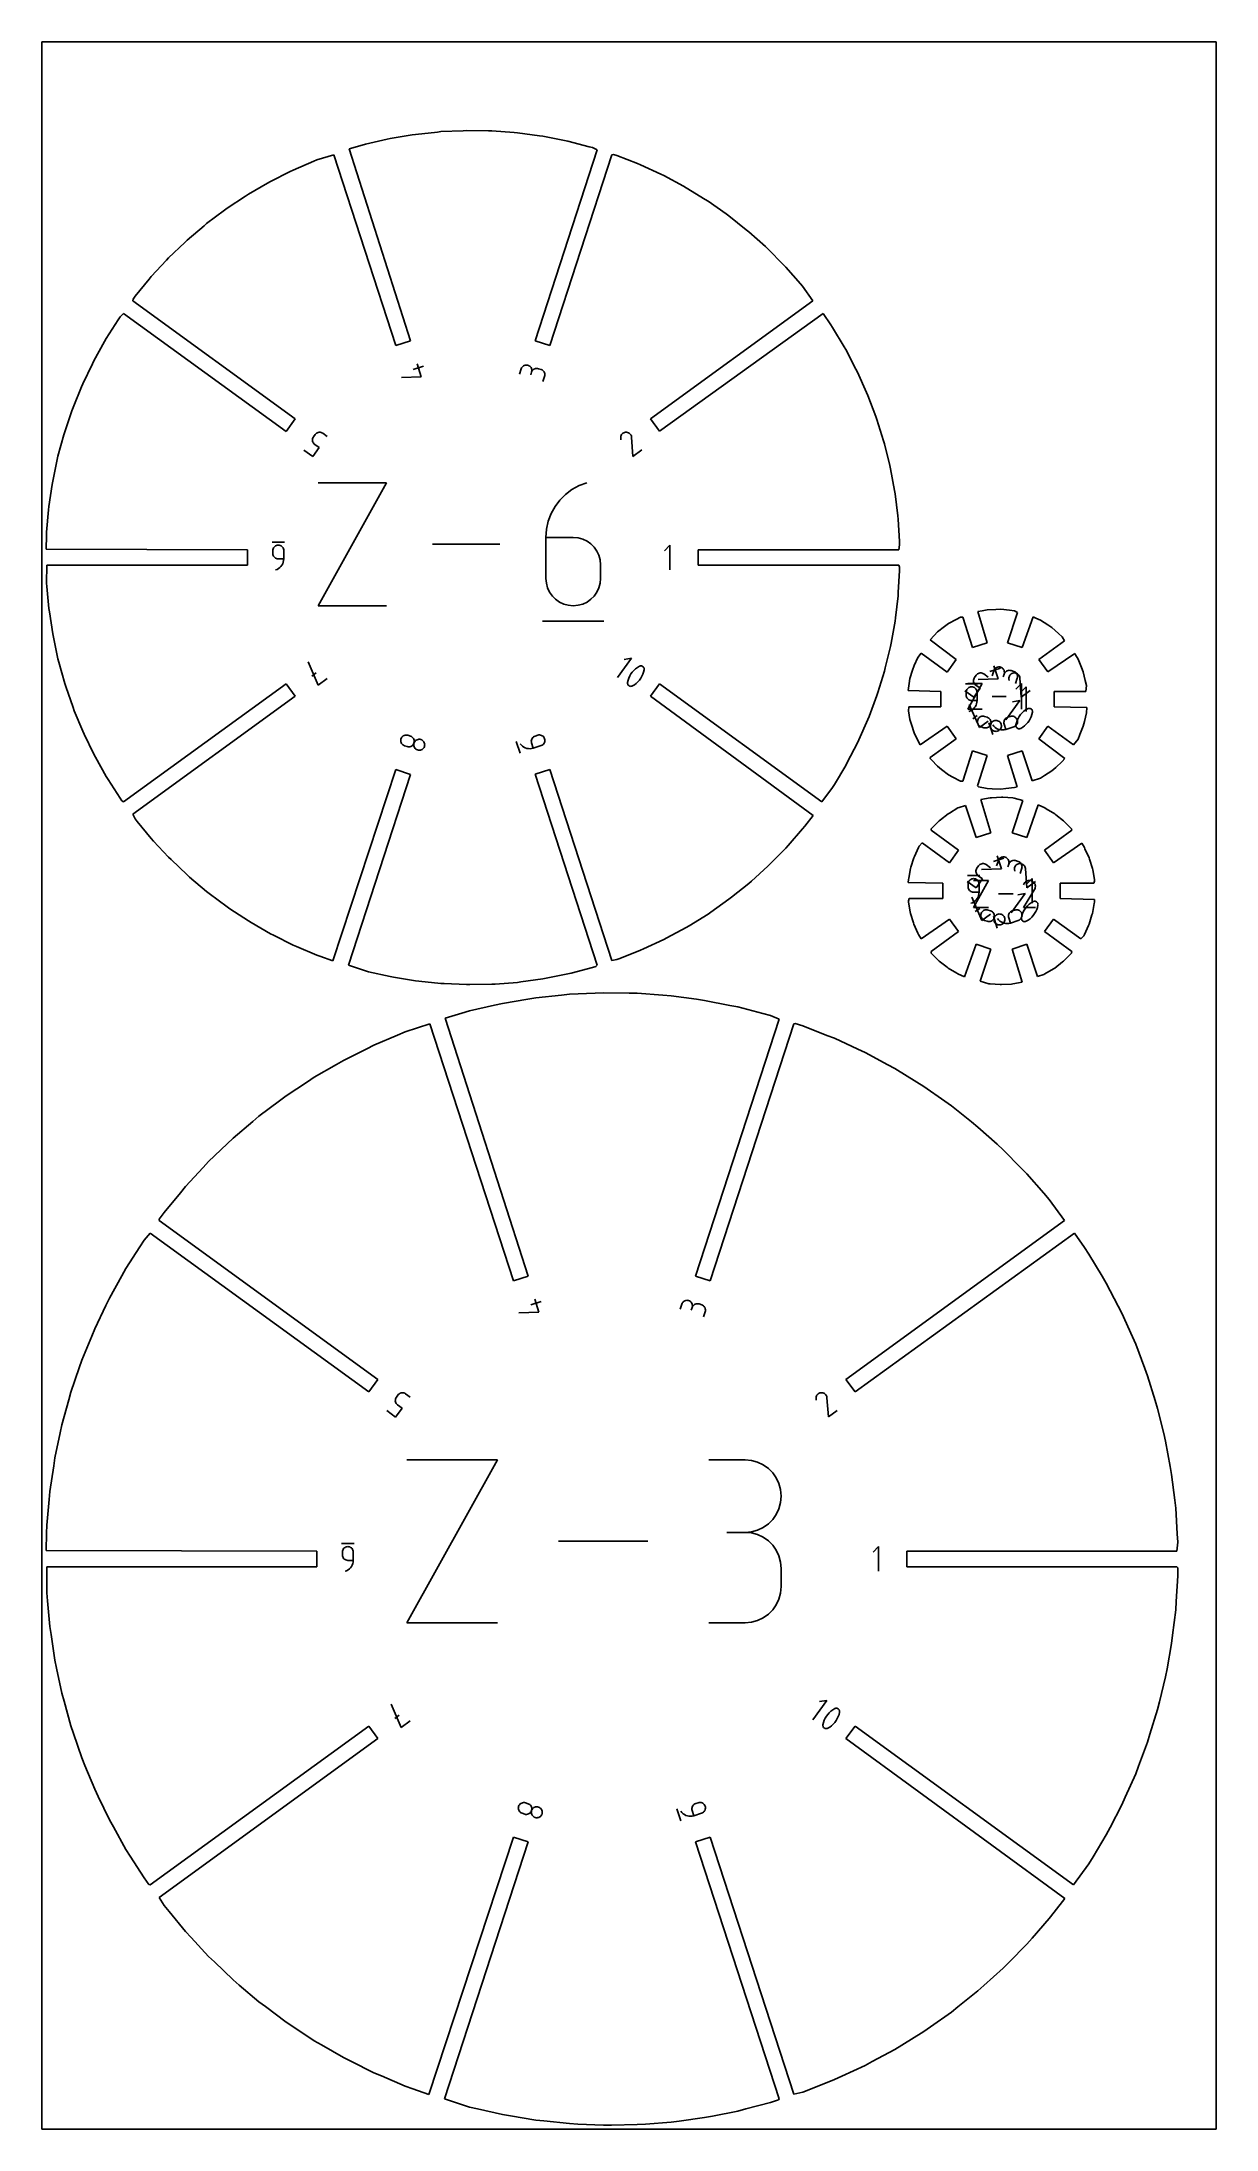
# Model space of a CAD drawing. Extents: x 0 to 457, y 0 to 812.
import ezdxf

# ---------------------------------------------------------------- set-up
doc = ezdxf.new("R2010")
doc.units = 0

msp = doc.modelspace()

# ---------------------------------------------------------------- linework, layer by layer
at = {"layer": 'annotation', "color": 1}
for p, q in [((148.574157, 685.829712), (144.519243, 684.512191)), ((146.050665, 686.689798), (147.697846, 681.620296)), ((186.548875, 684.775754), (185.890115, 682.748296)), ((186.700085, 685.129762), (186.548875, 684.775754)), ((186.905892, 685.442232), (186.700085, 685.129762)), ((187.158642, 685.70934), (186.905892, 685.442232)), ((187.450678, 685.927265), (187.158642, 685.70934)), ((187.774347, 686.092186), (187.450678, 685.927265)), ((188.121991, 686.20028), (187.774347, 686.092186)), ((188.485957, 686.247725), (188.121991, 686.20028)), ((188.858589, 686.230699), (188.485957, 686.247725)), ((189.232231, 686.14538), (188.858589, 686.230699)), ((189.586367, 685.994229), (189.232231, 686.14538)), ((189.232231, 686.14538), (189.232231, 686.14538)), ((189.899167, 685.788545), (189.586367, 685.994229)), ((190.166732, 685.535903), (189.899167, 685.788545)), ((190.385161, 685.243881), (190.166732, 685.535903)), ((190.60379, 683.458232), (190.273945, 682.443072)), ((190.273945, 682.443072), (190.60379, 683.458232)), ((190.550555, 684.920054), (190.385161, 685.243881)), ((190.659015, 684.572), (190.550555, 684.920054)), ((190.60379, 683.458232), (190.689532, 683.833512)), ((190.755, 683.812241), (190.60379, 683.458232)), ((190.60379, 683.458232), (190.60379, 683.458232)), ((190.706641, 684.207293), (190.659015, 684.572)), ((190.689532, 683.833512), (190.706641, 684.207293)), ((190.960807, 684.12471), (190.755, 683.812241)), ((191.213556, 684.391818), (190.960807, 684.12471)), ((191.505593, 684.609744), (191.213556, 684.391818)), ((191.829261, 684.774664), (191.505593, 684.609744)), ((192.176906, 684.882758), (191.829261, 684.774664)), ((192.540872, 684.930203), (192.176906, 684.882758)), ((192.913503, 684.913177), (192.540872, 684.930203)), ((193.287145, 684.827859), (192.913503, 684.913177)), ((194.302306, 684.498013), (193.287145, 684.827859)), ((193.287145, 684.827859), (193.287145, 684.827859)), ((194.654888, 684.347367), (194.302306, 684.498013)), ((194.966441, 684.142088), (194.654888, 684.347367)), ((195.233032, 683.889763), (194.966441, 684.142088)), ((195.450727, 683.597979), (195.233032, 683.889763)), ((195.615596, 683.274323), (195.450727, 683.597979)), ((195.723704, 682.926383), (195.615596, 683.274323)), ((195.668139, 681.812725), (195.753908, 682.187997)), ((195.771119, 682.561745), (195.723704, 682.926383)), ((195.753908, 682.187997), (195.771119, 682.561745)), ((147.697846, 681.620296), (139.93962, 681.337832)), ((195.009378, 679.785268), (195.668139, 681.812725)), ((195.668139, 681.812725), (195.668139, 681.812725)), ((105.547072, 658.035456), (105.415395, 657.685525)), ((105.744544, 658.365775), (105.547072, 658.035456)), ((106.368763, 659.224938), (105.744544, 658.365775)), ((105.744544, 658.365775), (105.744544, 658.365775)), ((106.622018, 659.514958), (106.368763, 659.224938)), ((106.914464, 659.748699), (106.622018, 659.514958)), ((107.237636, 659.924843), (106.914464, 659.748699)), ((107.583069, 660.042076), (107.237636, 659.924843)), ((107.942298, 660.099081), (107.583069, 660.042076)), ((108.306858, 660.094542), (107.942298, 660.099081)), ((108.668284, 660.027145), (108.306858, 660.094542)), ((109.018111, 659.895571), (108.668284, 660.027145)), ((109.347874, 659.698507), (109.018111, 659.895571)), ((111.072532, 658.44547), (109.347874, 659.698507)), ((109.347874, 659.698507), (109.347874, 659.698507)), ((225.325752, 658.526662), (225.264688, 658.157244)), ((225.264688, 658.157244), (225.270124, 657.771802)), ((225.270124, 657.771802), (225.359292, 657.172802)), ((225.447998, 658.873587), (225.325752, 658.526662)), ((225.626104, 659.191551), (225.447998, 658.873587)), ((225.85475, 659.474085), (225.626104, 659.191551)), ((226.128616, 659.714722), (225.85475, 659.474085)), ((226.442381, 659.906992), (226.128616, 659.714722)), ((226.790725, 660.044426), (226.442381, 659.906992)), ((227.168327, 660.120558), (226.790725, 660.044426)), ((227.552495, 660.124726), (227.168327, 660.120558)), ((227.168327, 660.120558), (227.168327, 660.120558)), ((227.921277, 660.062727), (227.552495, 660.124726)), ((228.267981, 659.939813), (227.921277, 660.062727)), ((228.585914, 659.761231), (228.267981, 659.939813)), ((228.868384, 659.532232), (228.585914, 659.761231)), ((229.108697, 659.258064), (228.868384, 659.532232)), ((229.300162, 658.943978), (229.108697, 659.258064)), ((229.436086, 658.595222), (229.300162, 658.943978)), ((229.509777, 658.217047), (229.436086, 658.595222)), ((229.511018, 658.20854), (229.509777, 658.217047)), ((229.509777, 658.217047), (229.509777, 658.217047)), ((229.512038, 658.200362), (229.511018, 658.20854)), ((229.512842, 658.192457), (229.512038, 658.200362)), ((229.513435, 658.184765), (229.512842, 658.192457)), ((229.513417, 658.147509), (229.513802, 658.154992)), ((230.054108, 650.7007), (229.513417, 658.147509)), ((229.513417, 658.147509), (229.513417, 658.147509)), ((229.513823, 658.177231), (229.513435, 658.184765)), ((229.513802, 658.154992), (229.514001, 658.162402)), ((229.51401, 658.169796), (229.513823, 658.177231)), ((229.514001, 658.162402), (229.51401, 658.169796)), ((105.429794, 650.678906), (101.980478, 653.184982)), ((105.348109, 657.32436), (105.343809, 656.960336)), ((105.343809, 656.960336), (105.401091, 656.601831)), ((105.415395, 657.685525), (105.348109, 657.32436)), ((105.401091, 656.601831), (105.518549, 656.257219)), ((107.942593, 654.137477), (105.429794, 650.678906)), ((105.518549, 656.257219), (105.694778, 655.934878)), ((105.694778, 655.934878), (105.928375, 655.643185)), ((105.928375, 655.643185), (106.217934, 655.390515)), ((106.217934, 655.390515), (107.942593, 654.137477)), ((233.503425, 653.206775), (230.054108, 650.7007)), ((107.559179, 592.618553), (134.126493, 640.466125)), ((134.126493, 640.466125), (107.559179, 640.466125)), ((201.578264, 633.67652), (199.709335, 631.180625)), ((203.783928, 635.891543), (201.578264, 633.67652)), ((206.297653, 637.787169), (203.783928, 635.891543)), ((209.090767, 639.324872), (206.297653, 637.787169)), ((212.134598, 640.466125), (209.090767, 639.324872)), ((212.134598, 640.466125), (212.134598, 640.466125)), ((197.096368, 625.500328), (196.409675, 622.392978)), ((198.205812, 628.442386), (197.096368, 625.500328)), ((199.709335, 631.180625), (198.205812, 628.442386)), ((94.440668, 617.350545), (89.640668, 617.350545)), ((196.409675, 622.392978), (196.174405, 619.158862)), ((196.174405, 619.158862), (196.174405, 603.255681)), ((206.799531, 619.158862), (196.174405, 619.158862)), ((208.710485, 618.988326), (206.799531, 619.158862)), ((210.508627, 618.496491), (208.710485, 618.988326)), ((212.164048, 617.713018), (210.508627, 618.496491)), ((213.646843, 616.667566), (212.164048, 617.713018)), ((89.944397, 614.399833), (89.910078, 614.016342)), ((89.910078, 614.016342), (89.910078, 612.954358)), ((89.910078, 612.954358), (89.910078, 612.954358)), ((89.910078, 612.954358), (89.944397, 612.571053)), ((90.043354, 614.760829), (89.944397, 614.399833)), ((89.944397, 612.571053), (90.043354, 612.210556)), ((90.200948, 615.093288), (90.043354, 614.760829)), ((90.043354, 612.210556), (90.200948, 611.878817)), ((90.411179, 615.391172), (90.200948, 615.093288)), ((90.200948, 611.878817), (90.411179, 611.581788)), ((90.668047, 615.648439), (90.411179, 615.391172)), ((90.411179, 611.581788), (90.668047, 611.32542)), ((90.965551, 615.85905), (90.668047, 615.648439)), ((90.668047, 611.32542), (90.965551, 611.115664)), ((91.29769, 616.016965), (90.965551, 615.85905)), ((90.965551, 611.115664), (91.29769, 610.95847)), ((91.658464, 616.116144), (91.29769, 616.016965)), ((91.29769, 610.95847), (91.658464, 610.859789)), ((92.041872, 616.150545), (91.658464, 616.116144)), ((91.658464, 610.859789), (92.041872, 610.825574)), ((92.424488, 616.116144), (92.041872, 616.150545)), ((92.041872, 616.150545), (92.041872, 616.150545)), ((92.041872, 610.825574), (94.173667, 610.825574)), ((92.784841, 616.016965), (92.424488, 616.116144)), ((93.116856, 615.85905), (92.784841, 616.016965)), ((93.414459, 615.648439), (93.116856, 615.85905)), ((93.671574, 615.391172), (93.414459, 615.648439)), ((93.882128, 615.093288), (93.671574, 615.391172)), ((93.766092, 608.962954), (93.988687, 609.55324)), ((94.040044, 614.760829), (93.882128, 615.093288)), ((93.988687, 609.55324), (94.126463, 610.17669)), ((94.139249, 614.399833), (94.040044, 614.760829)), ((94.126463, 610.17669), (94.173667, 610.825574)), ((94.173667, 614.016342), (94.139249, 614.399833)), ((94.173667, 610.825574), (94.173667, 614.016342)), ((94.173667, 614.016342), (94.173667, 614.016342)), ((178.236067, 616.542339), (152.073833, 616.542339)), ((214.927103, 615.389796), (213.646843, 616.667566)), ((215.974922, 613.909368), (214.927103, 615.389796)), ((216.760392, 612.255942), (215.974922, 613.909368)), ((217.253606, 610.45918), (216.760392, 612.255942)), ((217.424656, 608.54874), (217.253606, 610.45918)), ((244.44213, 616.150545), (242.307927, 614.01574)), ((244.44213, 606.550545), (244.44213, 616.150545)), ((90.97146, 606.550545), (91.582165, 606.779523)), ((90.97146, 606.550545), (90.97146, 606.550545)), ((91.582165, 606.779523), (92.142568, 607.088043)), ((92.142568, 607.088043), (92.646914, 607.468376)), ((92.646914, 607.468376), (93.089452, 607.912792)), ((93.089452, 607.912792), (93.464429, 608.413561)), ((93.464429, 608.413561), (93.766092, 608.962954)), ((196.174405, 603.255681), (196.174405, 603.255681)), ((196.174405, 603.255681), (196.34595, 601.344315)), ((196.34595, 601.344315), (196.840399, 599.545071)), ((216.760392, 599.545071), (217.253606, 601.344315)), ((217.253606, 601.344315), (217.424656, 603.255681)), ((217.424656, 603.255681), (217.424656, 608.54874)), ((217.424656, 608.54874), (217.424656, 608.54874)), ((196.840399, 599.545071), (197.627474, 597.888052)), ((197.627474, 597.888052), (198.676898, 596.403364)), ((198.676898, 596.403364), (199.958393, 595.121111)), ((199.958393, 595.121111), (201.441681, 594.071399)), ((201.441681, 594.071399), (203.096485, 593.284333)), ((203.096485, 593.284333), (204.892528, 592.790016)), ((204.892528, 592.790016), (206.799531, 592.618553)), ((206.799531, 592.618553), (208.710485, 592.790016)), ((208.710485, 592.790016), (210.508627, 593.284333)), ((210.508627, 593.284333), (212.164048, 594.071399)), ((212.164048, 594.071399), (213.646843, 595.121111)), ((213.646843, 595.121111), (214.927103, 596.403364)), ((214.927103, 596.403364), (215.974922, 597.888052)), ((215.974922, 597.888052), (216.760392, 599.545071)), ((134.126493, 592.618553), (107.559179, 592.618553)), ((194.843639, 586.637607), (218.767425, 586.637607)), ((206.799531, 592.618553), (206.799531, 592.618553)), ((103.705136, 570.769147), (107.621268, 561.74813)), ((224.021152, 564.742552), (229.449607, 572.21418)), ((229.449607, 572.21418), (226.581413, 571.759488)), ((231.762222, 568.600978), (231.043878, 568.063987)), ((232.537977, 569.066413), (231.762222, 568.600978)), ((232.750958, 569.156729), (232.537977, 569.066413)), ((232.537977, 569.066413), (232.537977, 569.066413)), ((232.970464, 569.206079), (232.750958, 569.156729)), ((233.191556, 569.216032), (232.970464, 569.206079)), ((233.409291, 569.188156), (233.191556, 569.216032)), ((233.61873, 569.12402), (233.409291, 569.188156)), ((233.814931, 569.025193), (233.61873, 569.12402)), ((233.992954, 568.893243), (233.814931, 569.025193)), ((234.147857, 568.72974), (233.992954, 568.893243)), ((234.2747, 568.536253), (234.147857, 568.72974)), ((234.316122, 568.452362), (234.2747, 568.536253)), ((234.2747, 568.536253), (234.2747, 568.536253)), ((234.351035, 568.365204), (234.316122, 568.452362)), ((370.463493, 569.223223), (372.110674, 564.153721)), ((371.327198, 568.505804), (371.035161, 568.287878)), ((371.650866, 568.670724), (371.327198, 568.505804)), ((371.998511, 568.778818), (371.650866, 568.670724)), ((372.362476, 568.826263), (371.998511, 568.778818)), ((372.735108, 568.809237), (372.362476, 568.826263)), ((373.10875, 568.723919), (372.735108, 568.809237)), ((373.462886, 568.572768), (373.10875, 568.723919)), ((373.10875, 568.723919), (373.10875, 568.723919)), ((373.775686, 568.367083), (373.462886, 568.572768)), ((105.108469, 565.206701), (106.835076, 566.461154)), ((107.621268, 561.74813), (111.074968, 564.25739)), ((227.947328, 562.67124), (227.941438, 562.57652)), ((227.941438, 562.57652), (227.942549, 562.481875)), ((227.942549, 562.481875), (227.95063, 562.387628)), ((227.96025, 562.765712), (227.947328, 562.67124)), ((227.95063, 562.387628), (227.965652, 562.2941)), ((228.164294, 563.648854), (227.96025, 562.765712)), ((227.96025, 562.765712), (227.96025, 562.765712)), ((227.965652, 562.2941), (227.987582, 562.201616)), ((227.987582, 562.201616), (228.016392, 562.110498)), ((228.016392, 562.110498), (228.052049, 562.021069)), ((228.052049, 562.021069), (228.094524, 561.933651)), ((228.094524, 561.933651), (228.094524, 561.933651)), ((228.094524, 561.933651), (228.22101, 561.742572)), ((228.453854, 564.499124), (228.164294, 563.648854)), ((228.22101, 561.742572), (228.375671, 561.580929)), ((228.375671, 561.580929), (228.553525, 561.450333)), ((228.824916, 565.310997), (228.453854, 564.499124)), ((228.553525, 561.450333), (228.74959, 561.352393)), ((228.74959, 561.352393), (228.958885, 561.28872)), ((229.273464, 566.078946), (228.824916, 565.310997)), ((228.958885, 561.28872), (229.176428, 561.260924)), ((229.176428, 561.260924), (229.397238, 561.270615)), ((229.795484, 566.797445), (229.273464, 566.078946)), ((229.397238, 561.270615), (229.616333, 561.319402)), ((229.616333, 561.319402), (229.828732, 561.408897)), ((230.386961, 567.460967), (229.795484, 566.797445)), ((229.828732, 561.408897), (230.605976, 561.873463)), ((229.828732, 561.408897), (229.828732, 561.408897)), ((231.043878, 568.063987), (230.386961, 567.460967)), ((230.605976, 561.873463), (231.325437, 562.409801)), ((231.325437, 562.409801), (231.983099, 563.012386)), ((231.983099, 563.012386), (232.574948, 563.675691)), ((232.574948, 563.675691), (233.096967, 564.39419)), ((233.096967, 564.39419), (233.545144, 565.162356)), ((233.545144, 565.162356), (233.915461, 565.974664)), ((233.915461, 565.974664), (234.203904, 566.825586)), ((234.203904, 566.825586), (234.406459, 567.709598)), ((234.379359, 568.275328), (234.351035, 568.365204)), ((234.401014, 568.183279), (234.379359, 568.275328)), ((234.41592, 568.089605), (234.401014, 568.183279)), ((234.406459, 567.709598), (234.419346, 567.804302)), ((234.406459, 567.709598), (234.406459, 567.709598)), ((234.423997, 567.994853), (234.41592, 568.089605)), ((234.419346, 567.804302), (234.425166, 567.899569)), ((234.425166, 567.899569), (234.423997, 567.994853)), ((364.199053, 562.285492), (359.399053, 562.285492)), ((360.169564, 560.326119), (359.959333, 560.028235)), ((360.426432, 560.583386), (360.169564, 560.326119)), ((360.373188, 552.341743), (365.96655, 562.415355)), ((365.96655, 562.415355), (360.373188, 562.415355)), ((360.723936, 560.793997), (360.426432, 560.583386)), ((361.056075, 560.951912), (360.723936, 560.793997)), ((361.416849, 561.051091), (361.056075, 560.951912)), ((361.800257, 561.085492), (361.416849, 561.051091)), ((362.182873, 561.051091), (361.800257, 561.085492)), ((361.800257, 561.085492), (361.800257, 561.085492)), ((362.543226, 560.951912), (362.182873, 561.051091)), ((362.542253, 563.711286), (362.537953, 563.347262)), ((362.537953, 563.347262), (362.595235, 562.988756)), ((362.609539, 564.072451), (362.542253, 563.711286)), ((362.875241, 560.793997), (362.543226, 560.951912)), ((362.595235, 562.988756), (362.712693, 562.644145)), ((362.741216, 564.422382), (362.609539, 564.072451)), ((365.136737, 560.524403), (362.623938, 557.065832)), ((362.712693, 562.644145), (362.888922, 562.321804)), ((362.938688, 564.752701), (362.741216, 564.422382)), ((363.172844, 560.583386), (362.875241, 560.793997)), ((362.888922, 562.321804), (363.122519, 562.030111)), ((363.562907, 565.611864), (362.938688, 564.752701)), ((362.938688, 564.752701), (362.938688, 564.752701)), ((363.122519, 562.030111), (363.412078, 561.77744)), ((363.429959, 560.326119), (363.172844, 560.583386)), ((363.412078, 561.77744), (365.136737, 560.524403)), ((363.640513, 560.028235), (363.429959, 560.326119)), ((363.816162, 565.901884), (363.562907, 565.611864)), ((364.108608, 566.135625), (363.816162, 565.901884)), ((364.43178, 566.311769), (364.108608, 566.135625)), ((372.110674, 564.153721), (364.352449, 563.871257)), ((364.777213, 566.429002), (364.43178, 566.311769)), ((365.136442, 566.486007), (364.777213, 566.429002)), ((365.501002, 566.481468), (365.136442, 566.486007)), ((365.862428, 566.41407), (365.501002, 566.481468)), ((366.212255, 566.282497), (365.862428, 566.41407)), ((366.542018, 566.085433), (366.212255, 566.282497)), ((368.266676, 564.832395), (366.542018, 566.085433)), ((366.542018, 566.085433), (366.542018, 566.085433)), ((372.986986, 568.363137), (368.932071, 567.045616)), ((370.425395, 567.354292), (369.766634, 565.326835)), ((370.576604, 567.7083), (370.425395, 567.354292)), ((370.782411, 568.02077), (370.576604, 567.7083)), ((371.035161, 568.287878), (370.782411, 568.02077)), ((374.043251, 568.114442), (373.775686, 568.367083)), ((374.26168, 567.822419), (374.043251, 568.114442)), ((374.480309, 566.03677), (374.150464, 565.02161)), ((374.150464, 565.02161), (374.480309, 566.03677)), ((374.427075, 567.498593), (374.26168, 567.822419)), ((374.535535, 567.150538), (374.427075, 567.498593)), ((374.480309, 566.03677), (374.566052, 566.41205)), ((374.631519, 566.390779), (374.480309, 566.03677)), ((374.480309, 566.03677), (374.480309, 566.03677)), ((374.58316, 566.785832), (374.535535, 567.150538)), ((374.566052, 566.41205), (374.58316, 566.785832)), ((374.837326, 566.703248), (374.631519, 566.390779)), ((375.090076, 566.970357), (374.837326, 566.703248)), ((375.382112, 567.188282), (375.090076, 566.970357)), ((375.705781, 567.353203), (375.382112, 567.188282)), ((376.053425, 567.461296), (375.705781, 567.353203)), ((376.417391, 567.508741), (376.053425, 567.461296)), ((376.401121, 564.909826), (376.340056, 564.540408)), ((376.340056, 564.540408), (376.345492, 564.154967)), ((376.345492, 564.154967), (376.43466, 563.555967)), ((376.523366, 565.256751), (376.401121, 564.909826)), ((376.790023, 567.491715), (376.417391, 567.508741)), ((376.701472, 565.574715), (376.523366, 565.256751)), ((376.930118, 565.85725), (376.701472, 565.574715)), ((377.163665, 567.406397), (376.790023, 567.491715)), ((377.203984, 566.097886), (376.930118, 565.85725)), ((378.178825, 567.076552), (377.163665, 567.406397)), ((377.163665, 567.406397), (377.163665, 567.406397)), ((377.517749, 566.290156), (377.203984, 566.097886)), ((377.866093, 566.427591), (377.517749, 566.290156)), ((378.243695, 566.503722), (377.866093, 566.427591)), ((378.531407, 566.925905), (378.178825, 567.076552)), ((378.627863, 566.50789), (378.243695, 566.503722)), ((378.243695, 566.503722), (378.243695, 566.503722)), ((378.84296, 566.720626), (378.531407, 566.925905)), ((378.996645, 566.445892), (378.627863, 566.50789)), ((379.109551, 566.468301), (378.84296, 566.720626)), ((378.885898, 562.363806), (379.544659, 564.391264)), ((379.343349, 566.322977), (378.996645, 566.445892)), ((381.269645, 562.415355), (379.030153, 560.17523)), ((379.327247, 566.176517), (379.109551, 566.468301)), ((379.492115, 565.852861), (379.327247, 566.176517)), ((379.661282, 566.144395), (379.343349, 566.322977)), ((379.600223, 565.504921), (379.492115, 565.852861)), ((379.544659, 564.391264), (379.630427, 564.766535)), ((379.544659, 564.391264), (379.544659, 564.391264)), ((379.647638, 565.140283), (379.600223, 565.504921)), ((379.630427, 564.766535), (379.647638, 565.140283)), ((379.943752, 565.915396), (379.661282, 566.144395)), ((380.184066, 565.641228), (379.943752, 565.915396)), ((380.375531, 565.327142), (380.184066, 565.641228)), ((380.511455, 564.978387), (380.375531, 565.327142)), ((380.585145, 564.600211), (380.511455, 564.978387)), ((380.586386, 564.591704), (380.585145, 564.600211)), ((380.585145, 564.600211), (380.585145, 564.600211)), ((380.587406, 564.583527), (380.586386, 564.591704)), ((380.58821, 564.575621), (380.587406, 564.583527)), ((380.588804, 564.56793), (380.58821, 564.575621)), ((380.588786, 564.530674), (380.58917, 564.538157)), ((381.129477, 557.083864), (380.588786, 564.530674)), ((380.588786, 564.530674), (380.588786, 564.530674)), ((380.589191, 564.560395), (380.588804, 564.56793)), ((380.58917, 564.538157), (380.58937, 564.545566)), ((380.589378, 564.55296), (380.589191, 564.560395)), ((380.58937, 564.545566), (380.589378, 564.55296)), ((383.046956, 561.085492), (380.912753, 558.950687)), ((381.269645, 552.341743), (381.269645, 562.415355)), ((383.046956, 551.485492), (383.046956, 561.085492)), ((362.623938, 557.065832), (359.174622, 559.571907)), ((359.702782, 559.33478), (359.668462, 558.951289)), ((359.668462, 558.951289), (359.668462, 557.889305)), ((359.668462, 557.889305), (359.668462, 557.889305)), ((359.668462, 557.889305), (359.702782, 557.506)), ((359.801739, 559.695776), (359.702782, 559.33478)), ((359.702782, 557.506), (359.801739, 557.145503)), ((359.959333, 560.028235), (359.801739, 559.695776)), ((359.801739, 557.145503), (359.959333, 556.813764)), ((359.959333, 556.813764), (360.169564, 556.516735)), ((360.169564, 556.516735), (360.426432, 556.260367)), ((365.96655, 552.341743), (360.373188, 552.341743)), ((360.426432, 556.260367), (360.723936, 556.050611)), ((360.723936, 556.050611), (361.056075, 555.893417)), ((360.89928, 554.252115), (364.815412, 545.231099)), ((361.056075, 555.893417), (361.416849, 555.794736)), ((361.416849, 555.794736), (361.800257, 555.76052)), ((361.800257, 555.76052), (363.932052, 555.76052)), ((361.900953, 552.02299), (362.405299, 552.403323)), ((362.405299, 552.403323), (362.847837, 552.847739)), ((362.847837, 552.847739), (363.222814, 553.348508)), ((363.222814, 553.348508), (363.524477, 553.897901)), ((363.524477, 553.897901), (363.747072, 554.488187)), ((363.798429, 559.695776), (363.640513, 560.028235)), ((363.747072, 554.488187), (363.884848, 555.111637)), ((363.897634, 559.33478), (363.798429, 559.695776)), ((363.884848, 555.111637), (363.932052, 555.76052)), ((363.932052, 558.951289), (363.897634, 559.33478)), ((363.932052, 555.76052), (363.932052, 558.951289)), ((363.932052, 558.951289), (363.932052, 558.951289)), ((375.25318, 557.378549), (369.745102, 557.378549)), ((375.096521, 548.229281), (380.524976, 555.700909)), ((380.524976, 555.700909), (377.656782, 555.246217)), ((384.578793, 559.589939), (381.129477, 557.083864)), ((383.613346, 552.553143), (382.837591, 552.087707)), ((383.826326, 552.643459), (383.613346, 552.553143)), ((383.613346, 552.553143), (383.613346, 552.553143)), ((384.045833, 552.692808), (383.826326, 552.643459)), ((384.266924, 552.702761), (384.045833, 552.692808)), ((384.48466, 552.674885), (384.266924, 552.702761)), ((384.694098, 552.610749), (384.48466, 552.674885)), ((384.8903, 552.511922), (384.694098, 552.610749)), ((385.068322, 552.379973), (384.8903, 552.511922)), ((385.223226, 552.21647), (385.068322, 552.379973)), ((385.350069, 552.022982), (385.223226, 552.21647)), ((360.729845, 551.485492), (361.34055, 551.71447)), ((360.729845, 551.485492), (360.729845, 551.485492)), ((361.34055, 551.71447), (361.900953, 552.02299)), ((362.302614, 548.689669), (364.02922, 549.944122)), ((364.100709, 547.815201), (364.083204, 547.441991)), ((364.083204, 547.441991), (364.130106, 547.077651)), ((364.186402, 548.189664), (364.100709, 547.815201)), ((364.130106, 547.077651), (364.237632, 546.729795)), ((364.337178, 548.542979), (364.186402, 548.189664)), ((364.186402, 548.189664), (364.186402, 548.189664)), ((364.237632, 546.729795), (364.402, 546.406042)), ((364.542384, 548.855201), (364.337178, 548.542979)), ((364.402, 546.406042), (364.619426, 546.114007)), ((364.794483, 549.122391), (364.542384, 548.855201)), ((364.619426, 546.114007), (364.88613, 545.861306)), ((365.085937, 549.34061), (364.794483, 549.122391)), ((364.815412, 545.231099), (368.269112, 547.740359)), ((364.88613, 545.861306), (365.198327, 545.655557)), ((365.409211, 549.505919), (365.085937, 549.34061)), ((365.198327, 545.655557), (365.552236, 545.504376)), ((365.756767, 549.61438), (365.409211, 549.505919)), ((365.552236, 545.504376), (366.562243, 545.176204)), ((366.121068, 549.662055), (365.756767, 549.61438)), ((366.494577, 549.645004), (366.121068, 549.662055)), ((366.869758, 549.55929), (366.494577, 549.645004)), ((366.562243, 545.176204), (366.562243, 545.176204)), ((366.562243, 545.176204), (366.937594, 545.090414)), ((366.869758, 549.55929), (366.869758, 549.55929)), ((367.879765, 549.231119), (366.869758, 549.55929)), ((366.937594, 545.090414), (367.311562, 545.073163)), ((367.311562, 545.073163), (367.676529, 545.120553)), ((367.676529, 545.120553), (368.024877, 545.228689)), ((368.233706, 549.079948), (367.879765, 549.231119)), ((368.024877, 545.228689), (368.348991, 545.393673)), ((368.546312, 548.874118), (368.233706, 549.079948)), ((368.348991, 545.393673), (368.641252, 545.611609)), ((368.532266, 547.123821), (370.015547, 542.55875)), ((368.813697, 548.621264), (368.546312, 548.874118)), ((368.641252, 545.611609), (368.894044, 545.878599)), ((369.031975, 548.32902), (368.813697, 548.621264)), ((368.894044, 545.878599), (369.09975, 546.190748)), ((369.197261, 548.00502), (369.031975, 548.32902)), ((369.09975, 546.190748), (369.250751, 546.544157)), ((369.165254, 546.169631), (369.148276, 545.79625)), ((369.148276, 545.79625), (369.19594, 545.431662)), ((369.250751, 546.544157), (369.165254, 546.169631)), ((369.19594, 545.431662), (369.304369, 545.083513)), ((369.305667, 547.6569), (369.197261, 548.00502)), ((369.250751, 546.544157), (369.336298, 546.918834)), ((369.401724, 546.897409), (369.250751, 546.544157)), ((369.250751, 546.544157), (369.250751, 546.544157)), ((369.250751, 546.544157), (369.250751, 546.544157)), ((369.304369, 545.083513), (369.469687, 544.75945)), ((369.353308, 547.292293), (369.305667, 547.6569)), ((369.336298, 546.918834), (369.353308, 547.292293)), ((369.607456, 547.20946), (369.401724, 546.897409)), ((369.469687, 544.75945), (369.688017, 544.467122)), ((369.860316, 547.476402), (369.607456, 547.20946)), ((369.688017, 544.467122), (369.955482, 544.214174)), ((370.152674, 547.694327), (369.860316, 547.476402)), ((369.955482, 544.214174), (370.268205, 544.008254)), ((370.084957, 546.228411), (370.084957, 546.228411)), ((370.084957, 546.228411), (370.489402, 545.71882)), ((370.476898, 547.859328), (370.152674, 547.694327)), ((370.825357, 547.967495), (370.476898, 547.859328)), ((370.489402, 545.71882), (370.954361, 545.281533)), ((371.19042, 548.014923), (370.825357, 547.967495)), ((370.954361, 545.281533), (371.470604, 544.919631)), ((371.564455, 547.997701), (371.19042, 548.014923)), ((371.470604, 544.919631), (372.028905, 544.636196)), ((371.939832, 547.911923), (371.564455, 547.997701)), ((372.29224, 547.761251), (371.939832, 547.911923)), ((371.939832, 547.911923), (371.939832, 547.911923)), ((372.028905, 544.636196), (372.620035, 544.43431)), ((372.08044, 543.910957), (372.40417, 544.076066)), ((372.603651, 547.555809), (372.29224, 547.761251)), ((372.40417, 544.076066), (372.696231, 544.294067)), ((372.870139, 547.303246), (372.603651, 547.555809)), ((372.620035, 544.43431), (373.234767, 544.317054)), ((372.696231, 544.294067), (372.94895, 544.561081)), ((373.087774, 547.011211), (372.870139, 547.303246)), ((372.94895, 544.561081), (373.154653, 544.87323)), ((373.252628, 546.687352), (373.087774, 547.011211)), ((373.154653, 544.87323), (373.305666, 545.226635)), ((373.234767, 544.317054), (373.863872, 544.287511)), ((373.360772, 546.339316), (373.252628, 546.687352)), ((373.305666, 545.226635), (373.39122, 545.60131)), ((373.305666, 545.226635), (373.305666, 545.226635)), ((373.408279, 545.974753), (373.360772, 546.339316)), ((373.39122, 545.60131), (373.408279, 545.974753)), ((373.863872, 544.287511), (374.498123, 544.348761)), ((374.414571, 547.643792), (374.366983, 547.279229)), ((374.366983, 547.279229), (374.384014, 546.905865)), ((374.384014, 546.905865), (374.469531, 546.531345)), ((374.52291, 547.991912), (374.414571, 547.643792)), ((374.469531, 546.531345), (375.128292, 544.503888)), ((374.498123, 544.348761), (375.128292, 544.503888)), ((374.688133, 548.315943), (374.52291, 547.991912)), ((374.906372, 548.608242), (374.688133, 548.315943)), ((375.173761, 548.861166), (374.906372, 548.608242)), ((375.128292, 544.503888), (378.173199, 545.493238)), ((375.486432, 549.067069), (375.173761, 548.861166)), ((375.840518, 549.218308), (375.486432, 549.067069)), ((376.855678, 549.548153), (375.840518, 549.218308)), ((375.840518, 549.218308), (375.840518, 549.218308)), ((377.231055, 549.633931), (376.855678, 549.548153)), ((377.60509, 549.651152), (377.231055, 549.633931)), ((377.970153, 549.603725), (377.60509, 549.651152)), ((378.318612, 549.495557), (377.970153, 549.603725)), ((378.173199, 545.493238), (378.527336, 545.644389)), ((378.173199, 545.493238), (378.173199, 545.493238)), ((378.642836, 549.330557), (378.318612, 549.495557)), ((378.527336, 545.644389), (378.840136, 545.850074)), ((378.935194, 549.112632), (378.642836, 549.330557)), ((378.840136, 545.850074), (379.1077, 546.102715)), ((379.188054, 548.84569), (378.935194, 549.112632)), ((379.022696, 546.15797), (379.016806, 546.06325)), ((379.016806, 546.06325), (379.017917, 545.968605)), ((379.017917, 545.968605), (379.025999, 545.874357)), ((379.035619, 546.252442), (379.022696, 546.15797)), ((379.025999, 545.874357), (379.04102, 545.78083)), ((379.239662, 547.135583), (379.035619, 546.252442)), ((379.035619, 546.252442), (379.035619, 546.252442)), ((379.04102, 545.78083), (379.062951, 545.688346)), ((379.062951, 545.688346), (379.09176, 545.597228)), ((379.09176, 545.597228), (379.127417, 545.507798)), ((379.1077, 546.102715), (379.32613, 546.394738)), ((379.127417, 545.507798), (379.169892, 545.42038)), ((379.169892, 545.42038), (379.169892, 545.42038)), ((379.169892, 545.42038), (379.296379, 545.229301)), ((379.393786, 548.533639), (379.188054, 548.84569)), ((379.529222, 547.985853), (379.239662, 547.135583)), ((379.296379, 545.229301), (379.451039, 545.067658)), ((379.32613, 546.394738), (379.491524, 546.718564)), ((379.544759, 548.180387), (379.393786, 548.533639)), ((379.451039, 545.067658), (379.628893, 544.937062)), ((379.491524, 546.718564), (379.599984, 547.066619)), ((379.900284, 548.797726), (379.529222, 547.985853)), ((379.630501, 547.805107), (379.544759, 548.180387)), ((379.544759, 548.180387), (379.544759, 548.180387)), ((379.599984, 547.066619), (379.647609, 547.431325)), ((379.628893, 544.937062), (379.824959, 544.839123)), ((379.647609, 547.431325), (379.630501, 547.805107)), ((379.824959, 544.839123), (380.034254, 544.77545)), ((380.348833, 549.565675), (379.900284, 548.797726)), ((380.034254, 544.77545), (380.251797, 544.747653)), ((380.251797, 544.747653), (380.472607, 544.757344)), ((380.870853, 550.284174), (380.348833, 549.565675)), ((380.472607, 544.757344), (380.691702, 544.806132)), ((380.691702, 544.806132), (380.9041, 544.895626)), ((381.462329, 550.947696), (380.870853, 550.284174)), ((380.9041, 544.895626), (381.681344, 545.360192)), ((380.9041, 544.895626), (380.9041, 544.895626)), ((382.119247, 551.550716), (381.462329, 550.947696)), ((381.681344, 545.360192), (382.400805, 545.89653)), ((382.837591, 552.087707), (382.119247, 551.550716)), ((382.400805, 545.89653), (383.058467, 546.499115)), ((383.058467, 546.499115), (383.650316, 547.16242)), ((383.650316, 547.16242), (384.172336, 547.880919)), ((384.172336, 547.880919), (384.620512, 548.649085)), ((384.620512, 548.649085), (384.990829, 549.461393)), ((384.990829, 549.461393), (385.279273, 550.312316)), ((385.279273, 550.312316), (385.481827, 551.196327)), ((385.391491, 551.939091), (385.350069, 552.022982)), ((385.350069, 552.022982), (385.350069, 552.022982)), ((385.426404, 551.851934), (385.391491, 551.939091)), ((385.454727, 551.762057), (385.426404, 551.851934)), ((385.476382, 551.670008), (385.454727, 551.762057)), ((385.491288, 551.576334), (385.476382, 551.670008)), ((385.481827, 551.196327), (385.494715, 551.291031)), ((385.481827, 551.196327), (385.481827, 551.196327)), ((385.499365, 551.481582), (385.491288, 551.576334)), ((385.494715, 551.291031), (385.500534, 551.386299)), ((385.500534, 551.386299), (385.499365, 551.481582)), ((139.687881, 540.478732), (139.670376, 540.105523)), ((139.670376, 540.105523), (139.717278, 539.741182)), ((139.773574, 540.853195), (139.687881, 540.478732)), ((139.717278, 539.741182), (139.824804, 539.393326)), ((139.92435, 541.20651), (139.773574, 540.853195)), ((139.773574, 540.853195), (139.773574, 540.853195)), ((139.824804, 539.393326), (139.989171, 539.069573)), ((140.129556, 541.518732), (139.92435, 541.20651)), ((139.989171, 539.069573), (140.206598, 538.777538)), ((140.381654, 541.785922), (140.129556, 541.518732)), ((140.206598, 538.777538), (140.473301, 538.524837)), ((140.673109, 542.004141), (140.381654, 541.785922)), ((140.473301, 538.524837), (140.785499, 538.319088)), ((140.996383, 542.16945), (140.673109, 542.004141)), ((140.785499, 538.319088), (141.139408, 538.167907)), ((141.343938, 542.277911), (140.996383, 542.16945)), ((141.139408, 538.167907), (142.149415, 537.839736)), ((141.708239, 542.325586), (141.343938, 542.277911)), ((142.081749, 542.308536), (141.708239, 542.325586)), ((142.456929, 542.222821), (142.081749, 542.308536)), ((142.149415, 537.839736), (142.149415, 537.839736)), ((142.149415, 537.839736), (142.524766, 537.753945)), ((142.456929, 542.222821), (142.456929, 542.222821)), ((143.466936, 541.89465), (142.456929, 542.222821)), ((142.524766, 537.753945), (142.898734, 537.736694)), ((142.898734, 537.736694), (143.2637, 537.784084)), ((143.2637, 537.784084), (143.612049, 537.89222)), ((143.820878, 541.743479), (143.466936, 541.89465)), ((143.612049, 537.89222), (143.936163, 538.057204)), ((144.133484, 541.537649), (143.820878, 541.743479)), ((143.936163, 538.057204), (144.228424, 538.27514)), ((144.400869, 541.284795), (144.133484, 541.537649)), ((144.228424, 538.27514), (144.481216, 538.542131)), ((144.619147, 540.992551), (144.400869, 541.284795)), ((144.481216, 538.542131), (144.686921, 538.854279)), ((144.784432, 540.668551), (144.619147, 540.992551)), ((144.686921, 538.854279), (144.837923, 539.207688)), ((144.752426, 538.833162), (144.735448, 538.459781)), ((144.735448, 538.459781), (144.783112, 538.095193)), ((144.837923, 539.207688), (144.752426, 538.833162)), ((144.783112, 538.095193), (144.891541, 537.747044)), ((144.892839, 540.320431), (144.784432, 540.668551)), ((144.837923, 539.207688), (144.92347, 539.582365)), ((144.988896, 539.56094), (144.837923, 539.207688)), ((144.837923, 539.207688), (144.837923, 539.207688)), ((144.837923, 539.207688), (144.837923, 539.207688)), ((144.891541, 537.747044), (145.056859, 537.422982)), ((144.94048, 539.955824), (144.892839, 540.320431)), ((144.92347, 539.582365), (144.94048, 539.955824)), ((145.194627, 539.872991), (144.988896, 539.56094)), ((145.056859, 537.422982), (145.275188, 537.130653)), ((145.447488, 540.139933), (145.194627, 539.872991)), ((145.275188, 537.130653), (145.542654, 536.877705)), ((145.739846, 540.357858), (145.447488, 540.139933)), ((145.542654, 536.877705), (145.855377, 536.671785)), ((146.06407, 540.522859), (145.739846, 540.357858)), ((145.855377, 536.671785), (146.209483, 536.52054)), ((146.412529, 540.631026), (146.06407, 540.522859)), ((146.209483, 536.52054), (146.209483, 536.52054)), ((146.209483, 536.52054), (146.583149, 536.435297)), ((146.777592, 540.678454), (146.412529, 540.631026)), ((146.583149, 536.435297), (146.955842, 536.418459)), ((147.151627, 540.661232), (146.777592, 540.678454)), ((146.955842, 536.418459), (147.319887, 536.466149)), ((147.527004, 540.575454), (147.151627, 540.661232)), ((147.319887, 536.466149), (147.667612, 536.574488)), ((147.879411, 540.424782), (147.527004, 540.575454)), ((147.527004, 540.575454), (147.527004, 540.575454)), ((147.667612, 536.574488), (147.991341, 536.739597)), ((148.190823, 540.21934), (147.879411, 540.424782)), ((147.991341, 536.739597), (148.283402, 536.957598)), ((148.45731, 539.966777), (148.190823, 540.21934)), ((148.283402, 536.957598), (148.536121, 537.224612)), ((148.674945, 539.674742), (148.45731, 539.966777)), ((148.536121, 537.224612), (148.741824, 537.536761)), ((148.8398, 539.350883), (148.674945, 539.674742)), ((148.741824, 537.536761), (148.892838, 537.890166)), ((148.947944, 539.002847), (148.8398, 539.350883)), ((148.892838, 537.890166), (148.978392, 538.264841)), ((148.892838, 537.890166), (148.892838, 537.890166)), ((148.995451, 538.638284), (148.947944, 539.002847)), ((148.978392, 538.264841), (148.995451, 538.638284)), ((184.655747, 539.832464), (186.139028, 535.267393)), ((186.208438, 538.937054), (186.208438, 538.937054)), ((186.208438, 538.937054), (186.612883, 538.427463)), ((186.612883, 538.427463), (187.077842, 537.990176)), ((187.077842, 537.990176), (187.594085, 537.628274)), ((187.594085, 537.628274), (188.152386, 537.344839)), ((188.152386, 537.344839), (188.743516, 537.142953)), ((188.743516, 537.142953), (189.358248, 537.025697)), ((189.358248, 537.025697), (189.987353, 536.996154)), ((189.987353, 536.996154), (190.621604, 537.057405)), ((190.538052, 540.352436), (190.490464, 539.987872)), ((190.490464, 539.987872), (190.507495, 539.614508)), ((190.507495, 539.614508), (190.593012, 539.239989)), ((190.646391, 540.700555), (190.538052, 540.352436)), ((190.593012, 539.239989), (191.251773, 537.212531)), ((190.621604, 537.057405), (191.251773, 537.212531)), ((190.811614, 541.024586), (190.646391, 540.700555)), ((191.029853, 541.316886), (190.811614, 541.024586)), ((191.297242, 541.569809), (191.029853, 541.316886)), ((191.251773, 537.212531), (194.29668, 538.201882)), ((191.609913, 541.775712), (191.297242, 541.569809)), ((191.963999, 541.926951), (191.609913, 541.775712)), ((192.979159, 542.256796), (191.963999, 541.926951)), ((191.963999, 541.926951), (191.963999, 541.926951)), ((193.354536, 542.342574), (192.979159, 542.256796)), ((193.728571, 542.359796), (193.354536, 542.342574)), ((194.093634, 542.312369), (193.728571, 542.359796)), ((194.442093, 542.204201), (194.093634, 542.312369)), ((194.29668, 538.201882), (194.650817, 538.353033)), ((194.29668, 538.201882), (194.29668, 538.201882)), ((194.766317, 542.0392), (194.442093, 542.204201)), ((194.650817, 538.353033), (194.963617, 538.558717)), ((195.058675, 541.821275), (194.766317, 542.0392)), ((194.963617, 538.558717), (195.231181, 538.811359)), ((195.311536, 541.554333), (195.058675, 541.821275)), ((195.231181, 538.811359), (195.449611, 539.103381)), ((195.517268, 541.242282), (195.311536, 541.554333)), ((195.449611, 539.103381), (195.615005, 539.427208)), ((195.66824, 540.88903), (195.517268, 541.242282)), ((195.615005, 539.427208), (195.723465, 539.775262)), ((195.753982, 540.51375), (195.66824, 540.88903)), ((195.66824, 540.88903), (195.66824, 540.88903)), ((195.723465, 539.775262), (195.77109, 540.139969)), ((195.77109, 540.139969), (195.753982, 540.51375)), ((370.268205, 544.008254), (370.622311, 543.857008)), ((370.622311, 543.857008), (370.622311, 543.857008)), ((370.622311, 543.857008), (370.995977, 543.771765)), ((370.995977, 543.771765), (371.36867, 543.754928)), ((371.36867, 543.754928), (371.732716, 543.802618)), ((371.732716, 543.802618), (372.08044, 543.910957)), ((371.791393, 495.322412), (373.438574, 490.25291)), ((364.977004, 487.682965), (360.177004, 487.682965)), ((363.487663, 489.552307), (363.483363, 489.188283)), ((363.483363, 489.188283), (363.540645, 488.829777)), ((363.554949, 489.913472), (363.487663, 489.552307)), ((363.540645, 488.829777), (363.658103, 488.485166)), ((363.686626, 490.263403), (363.554949, 489.913472)), ((363.658103, 488.485166), (363.834332, 488.162825)), ((363.884098, 490.593722), (363.686626, 490.263403)), ((363.834332, 488.162825), (364.067929, 487.871132)), ((364.508317, 491.452885), (363.884098, 490.593722)), ((363.884098, 490.593722), (363.884098, 490.593722)), ((364.067929, 487.871132), (364.357488, 487.618461)), ((364.357488, 487.618461), (366.082147, 486.365424)), ((364.761572, 491.742905), (364.508317, 491.452885)), ((365.054018, 491.976646), (364.761572, 491.742905)), ((365.37719, 492.15279), (365.054018, 491.976646)), ((365.722623, 492.270023), (365.37719, 492.15279)), ((373.438574, 490.25291), (365.680349, 489.970446)), ((366.081852, 492.327028), (365.722623, 492.270023)), ((366.446412, 492.322489), (366.081852, 492.327028)), ((366.807838, 492.255091), (366.446412, 492.322489)), ((367.157665, 492.123518), (366.807838, 492.255091)), ((367.487428, 491.926454), (367.157665, 492.123518)), ((369.212086, 490.673416), (367.487428, 491.926454)), ((367.487428, 491.926454), (367.487428, 491.926454)), ((374.314886, 494.462326), (370.259971, 493.144805)), ((372.206128, 493.443724), (371.547367, 491.416267)), ((372.357337, 493.797733), (372.206128, 493.443724)), ((372.563144, 494.110202), (372.357337, 493.797733)), ((372.815894, 494.377311), (372.563144, 494.110202)), ((373.10793, 494.595236), (372.815894, 494.377311)), ((373.431599, 494.760156), (373.10793, 494.595236)), ((373.779244, 494.86825), (373.431599, 494.760156)), ((374.143209, 494.915695), (373.779244, 494.86825)), ((374.515841, 494.898669), (374.143209, 494.915695)), ((374.889483, 494.813351), (374.515841, 494.898669)), ((375.243619, 494.6622), (374.889483, 494.813351)), ((374.889483, 494.813351), (374.889483, 494.813351)), ((375.556419, 494.456515), (375.243619, 494.6622)), ((375.823984, 494.203874), (375.556419, 494.456515)), ((376.042413, 493.911851), (375.823984, 494.203874)), ((376.261042, 492.126203), (375.931197, 491.111042)), ((375.931197, 491.111042), (376.261042, 492.126203)), ((376.207808, 493.588025), (376.042413, 493.911851)), ((376.316268, 493.23997), (376.207808, 493.588025)), ((376.261042, 492.126203), (376.346785, 492.501483)), ((376.412252, 492.480211), (376.261042, 492.126203)), ((376.261042, 492.126203), (376.261042, 492.126203)), ((376.363893, 492.875264), (376.316268, 493.23997)), ((376.346785, 492.501483), (376.363893, 492.875264)), ((376.618059, 492.79268), (376.412252, 492.480211)), ((376.870809, 493.059789), (376.618059, 492.79268)), ((377.162845, 493.277714), (376.870809, 493.059789)), ((377.486513, 493.442635), (377.162845, 493.277714)), ((377.834158, 493.550729), (377.486513, 493.442635)), ((378.198124, 493.598173), (377.834158, 493.550729)), ((378.570756, 493.581148), (378.198124, 493.598173)), ((378.542608, 490.732752), (378.481544, 490.363334)), ((378.481544, 490.363334), (378.48698, 489.977893)), ((378.48698, 489.977893), (378.576148, 489.378893)), ((378.664854, 491.079677), (378.542608, 490.732752)), ((378.944398, 493.495829), (378.570756, 493.581148)), ((378.84296, 491.397641), (378.664854, 491.079677)), ((379.071606, 491.680176), (378.84296, 491.397641)), ((379.959558, 493.165984), (378.944398, 493.495829)), ((378.944398, 493.495829), (378.944398, 493.495829)), ((379.345472, 491.920812), (379.071606, 491.680176)), ((379.659237, 492.113082), (379.345472, 491.920812)), ((380.007581, 492.250517), (379.659237, 492.113082)), ((380.31214, 493.015337), (379.959558, 493.165984)), ((380.385183, 492.326648), (380.007581, 492.250517)), ((380.623693, 492.810058), (380.31214, 493.015337)), ((380.769351, 492.330816), (380.385183, 492.326648)), ((380.385183, 492.326648), (380.385183, 492.326648)), ((380.890284, 492.557733), (380.623693, 492.810058)), ((380.666631, 488.453238), (381.325392, 490.480696)), ((381.138133, 492.268818), (380.769351, 492.330816)), ((381.10798, 492.265949), (380.890284, 492.557733)), ((381.272848, 491.942293), (381.10798, 492.265949)), ((381.484837, 492.145903), (381.138133, 492.268818)), ((381.380956, 491.594353), (381.272848, 491.942293)), ((381.325392, 490.480696), (381.41116, 490.855967)), ((381.325392, 490.480696), (381.325392, 490.480696)), ((381.428371, 491.229715), (381.380956, 491.594353)), ((381.41116, 490.855967), (381.428371, 491.229715)), ((381.80277, 491.967321), (381.484837, 492.145903)), ((382.08524, 491.738322), (381.80277, 491.967321)), ((382.325553, 491.464154), (382.08524, 491.738322)), ((382.517019, 491.150068), (382.325553, 491.464154)), ((382.652943, 490.801313), (382.517019, 491.150068)), ((382.726633, 490.423137), (382.652943, 490.801313)), ((382.727874, 490.41463), (382.726633, 490.423137)), ((382.726633, 490.423137), (382.726633, 490.423137)), ((382.728894, 490.406453), (382.727874, 490.41463)), ((382.729698, 490.398547), (382.728894, 490.406453)), ((382.730291, 490.390856), (382.729698, 490.398547)), ((382.730273, 490.353599), (382.730658, 490.361083)), ((383.270964, 482.90679), (382.730273, 490.353599)), ((382.730273, 490.353599), (382.730273, 490.353599)), ((382.730679, 490.383321), (382.730291, 490.390856)), ((382.730658, 490.361083), (382.730857, 490.368492)), ((382.730866, 490.375886), (382.730679, 490.383321)), ((382.730857, 490.368492), (382.730866, 490.375886)), ((363.569348, 482.906853), (360.120032, 485.412928)), ((360.480732, 484.732253), (360.446413, 484.348762)), ((360.446413, 484.348762), (360.446413, 483.286778)), ((360.446413, 483.286778), (360.446413, 483.286778)), ((360.446413, 483.286778), (360.480732, 482.903473)), ((360.579689, 485.093248), (360.480732, 484.732253)), ((360.480732, 482.903473), (360.579689, 482.542975)), ((360.737284, 485.425708), (360.579689, 485.093248)), ((360.579689, 482.542975), (360.737284, 482.211237)), ((360.947515, 485.723591), (360.737284, 485.425708)), ((360.737284, 482.211237), (360.947515, 481.914208)), ((361.204383, 485.980859), (360.947515, 485.723591)), ((360.947515, 481.914208), (361.204383, 481.65784)), ((361.501887, 486.19147), (361.204383, 485.980859)), ((361.204383, 481.65784), (361.501887, 481.448083)), ((361.834026, 486.349385), (361.501887, 486.19147)), ((361.501887, 481.448083), (361.834026, 481.29089)), ((362.1948, 486.448563), (361.834026, 486.349385)), ((361.834026, 481.29089), (362.1948, 481.192209)), ((361.84469, 479.206039), (365.760822, 470.185023)), ((362.578208, 486.482965), (362.1948, 486.448563)), ((362.1948, 481.192209), (362.578208, 481.157993)), ((362.502972, 475.293901), (368.33285, 485.793475)), ((368.33285, 485.793475), (362.502972, 485.793475)), ((362.960824, 486.448563), (362.578208, 486.482965)), ((362.578208, 486.482965), (362.578208, 486.482965)), ((362.578208, 481.157993), (364.710003, 481.157993)), ((363.321176, 486.349385), (362.960824, 486.448563)), ((363.653192, 486.19147), (363.321176, 486.349385)), ((366.082147, 486.365424), (363.569348, 482.906853)), ((363.950794, 485.980859), (363.653192, 486.19147)), ((364.20791, 485.723591), (363.950794, 485.980859)), ((364.000765, 478.745981), (364.302427, 479.295374)), ((364.418463, 485.425708), (364.20791, 485.723591)), ((364.302427, 479.295374), (364.525023, 479.88566)), ((364.57638, 485.093248), (364.418463, 485.425708)), ((364.525023, 479.88566), (364.662799, 480.509109)), ((364.675585, 484.732253), (364.57638, 485.093248)), ((364.662799, 480.509109), (364.710003, 481.157993)), ((364.710003, 484.348762), (364.675585, 484.732253)), ((364.710003, 481.157993), (364.710003, 484.348762)), ((364.710003, 484.348762), (364.710003, 484.348762)), ((378.012165, 480.543688), (372.271177, 480.543688)), ((377.238008, 473.201301), (382.666464, 480.672928)), ((382.666464, 480.672928), (379.79827, 480.218237)), ((381.94931, 475.293816), (386.258178, 482.230541)), ((382.262072, 484.625966), (381.955894, 484.038632)), ((382.505048, 484.97051), (382.262072, 484.625966)), ((382.796565, 485.258124), (382.505048, 484.97051)), ((383.127757, 485.486506), (382.796565, 485.258124)), ((383.489757, 485.653351), (383.127757, 485.486506)), ((385.329461, 486.482965), (383.195258, 484.34816)), ((386.720281, 485.412865), (383.270964, 482.90679)), ((383.873701, 485.756356), (383.489757, 485.653351)), ((384.270721, 485.793219), (383.873701, 485.756356)), ((384.671952, 485.761636), (384.270721, 485.793219)), ((385.068528, 485.659305), (384.671952, 485.761636)), ((385.451582, 485.483921), (385.068528, 485.659305)), ((385.329461, 476.882965), (385.329461, 486.482965)), ((385.794183, 485.240641), (385.451582, 485.483921)), ((385.451582, 485.483921), (385.451582, 485.483921)), ((386.080635, 484.948706), (385.794183, 485.240641)), ((386.308391, 484.617065), (386.080635, 484.948706)), ((386.258178, 482.230541), (386.263329, 482.236915)), ((386.258178, 482.230541), (386.258178, 482.230541)), ((386.263329, 482.236915), (386.268269, 482.243343)), ((386.268269, 482.243343), (386.27303, 482.24988)), ((386.27303, 482.24988), (386.277644, 482.256579)), ((386.277644, 482.256579), (386.282145, 482.263495)), ((386.282145, 482.263495), (386.286564, 482.270682)), ((386.286564, 482.270682), (386.290935, 482.278194)), ((386.290935, 482.278194), (386.29529, 482.286085)), ((386.29529, 482.286085), (386.29966, 482.29441)), ((386.29966, 482.29441), (386.477572, 482.676402)), ((386.29966, 482.29441), (386.29966, 482.29441)), ((386.474902, 484.254663), (386.308391, 484.617065)), ((386.577624, 483.870449), (386.474902, 484.254663)), ((386.477572, 482.676402), (386.581506, 483.072371)), ((386.614007, 483.473369), (386.577624, 483.870449)), ((386.581506, 483.072371), (386.614007, 483.473369)), ((361.507795, 476.882965), (362.118501, 477.111943)), ((361.507795, 476.882965), (361.507795, 476.882965)), ((362.118501, 477.111943), (362.678903, 477.420463)), ((368.33285, 475.293901), (362.502972, 475.293901)), ((362.678903, 477.420463), (363.18325, 477.800796)), ((363.18325, 477.800796), (363.625788, 478.245212)), ((363.248023, 473.643594), (364.97463, 474.898047)), ((363.625788, 478.245212), (364.000765, 478.745981)), ((365.428609, 472.510958), (365.411105, 472.137748)), ((365.411105, 472.137748), (365.458007, 471.773407)), ((365.514303, 472.88542), (365.428609, 472.510958)), ((365.458007, 471.773407), (365.565533, 471.425552)), ((365.665079, 473.238736), (365.514303, 472.88542)), ((365.514303, 472.88542), (365.514303, 472.88542)), ((365.565533, 471.425552), (365.7299, 471.101799)), ((365.870284, 473.550958), (365.665079, 473.238736)), ((365.7299, 471.101799), (365.947327, 470.809763)), ((365.760822, 470.185023), (369.214522, 472.694283)), ((366.122383, 473.818148), (365.870284, 473.550958)), ((366.413838, 474.036367), (366.122383, 473.818148)), ((366.737111, 474.201676), (366.413838, 474.036367)), ((367.084667, 474.310137), (366.737111, 474.201676)), ((367.448968, 474.357812), (367.084667, 474.310137)), ((367.822477, 474.340761), (367.448968, 474.357812)), ((368.197658, 474.255047), (367.822477, 474.340761)), ((368.197658, 474.255047), (368.197658, 474.255047)), ((369.207665, 473.926876), (368.197658, 474.255047)), ((369.561606, 473.775705), (369.207665, 473.926876)), ((369.874212, 473.569875), (369.561606, 473.775705)), ((370.141598, 473.317021), (369.874212, 473.569875)), ((370.359876, 473.024777), (370.141598, 473.317021)), ((370.312999, 471.829334), (371.79628, 467.264263)), ((370.525161, 472.700777), (370.359876, 473.024777)), ((370.42765, 470.886504), (370.578652, 471.239914)), ((370.578652, 471.239914), (370.493155, 470.865387)), ((370.633567, 472.352657), (370.525161, 472.700777)), ((370.578652, 471.239914), (370.664199, 471.61459)), ((370.729624, 471.593166), (370.578652, 471.239914)), ((370.578652, 471.239914), (370.578652, 471.239914)), ((370.578652, 471.239914), (370.578652, 471.239914)), ((370.681209, 471.988049), (370.633567, 472.352657)), ((370.664199, 471.61459), (370.681209, 471.988049)), ((370.935356, 471.905217), (370.729624, 471.593166)), ((371.188217, 472.172159), (370.935356, 471.905217)), ((371.480574, 472.390084), (371.188217, 472.172159)), ((371.804798, 472.555084), (371.480574, 472.390084)), ((372.153257, 472.663252), (371.804798, 472.555084)), ((372.51832, 472.710679), (372.153257, 472.663252)), ((372.892356, 472.693458), (372.51832, 472.710679)), ((373.267733, 472.60768), (372.892356, 472.693458)), ((373.62014, 472.457007), (373.267733, 472.60768)), ((373.267733, 472.60768), (373.267733, 472.60768)), ((373.931552, 472.251566), (373.62014, 472.457007)), ((374.198039, 471.999003), (373.931552, 472.251566)), ((374.415674, 471.706968), (374.198039, 471.999003)), ((374.580528, 471.383108), (374.415674, 471.706968)), ((374.688673, 471.035073), (374.580528, 471.383108)), ((374.73618, 470.670509), (374.688673, 471.035073)), ((376.195304, 472.349305), (376.147716, 471.984742)), ((376.147716, 471.984742), (376.164747, 471.611378)), ((376.164747, 471.611378), (376.250264, 471.236858)), ((376.303643, 472.697425), (376.195304, 472.349305)), ((376.250264, 471.236858), (376.909025, 469.209401)), ((376.468866, 473.021456), (376.303643, 472.697425)), ((376.687105, 473.313755), (376.468866, 473.021456)), ((376.954494, 473.566679), (376.687105, 473.313755)), ((377.267165, 473.772582), (376.954494, 473.566679)), ((377.621251, 473.923821), (377.267165, 473.772582)), ((378.636411, 474.253666), (377.621251, 473.923821)), ((377.621251, 473.923821), (377.621251, 473.923821)), ((379.011788, 474.339444), (378.636411, 474.253666)), ((379.385823, 474.356665), (379.011788, 474.339444)), ((379.750886, 474.309238), (379.385823, 474.356665)), ((380.099345, 474.201071), (379.750886, 474.309238)), ((380.423569, 474.03607), (380.099345, 474.201071)), ((380.715927, 473.818145), (380.423569, 474.03607)), ((380.968788, 473.551203), (380.715927, 473.818145)), ((380.888433, 470.808229), (381.106863, 471.100251)), ((381.17452, 473.239152), (380.968788, 473.551203)), ((381.106863, 471.100251), (381.272257, 471.424077)), ((381.164184, 471.129989), (381.158294, 471.035269)), ((381.158294, 471.035269), (381.159405, 470.940624)), ((381.177106, 471.224461), (381.164184, 471.129989)), ((381.325492, 472.8859), (381.17452, 473.239152)), ((381.38115, 472.107603), (381.177106, 471.224461)), ((381.177106, 471.224461), (381.177106, 471.224461)), ((381.272257, 471.424077), (381.380717, 471.772132)), ((381.411234, 472.51062), (381.325492, 472.8859)), ((381.325492, 472.8859), (381.325492, 472.8859)), ((381.380717, 471.772132), (381.428342, 472.136838)), ((381.67071, 472.957873), (381.38115, 472.107603)), ((381.428342, 472.136838), (381.411234, 472.51062)), ((382.041772, 473.769746), (381.67071, 472.957873)), ((386.612422, 475.293816), (381.94931, 475.293816)), ((382.490321, 474.537695), (382.041772, 473.769746)), ((383.012341, 475.256194), (382.490321, 474.537695)), ((383.603817, 475.919716), (383.012341, 475.256194)), ((384.260735, 476.522736), (383.603817, 475.919716)), ((384.979078, 477.059727), (384.260735, 476.522736)), ((384.542293, 470.86855), (385.199955, 471.471135)), ((385.754833, 477.525162), (384.979078, 477.059727)), ((385.199955, 471.471135), (385.791804, 472.13444)), ((385.967814, 477.615478), (385.754833, 477.525162)), ((385.754833, 477.525162), (385.754833, 477.525162)), ((385.791804, 472.13444), (386.313824, 472.852939)), ((386.18732, 477.664828), (385.967814, 477.615478)), ((386.408412, 477.674781), (386.18732, 477.664828)), ((386.313824, 472.852939), (386.762, 473.621105)), ((386.626147, 477.646904), (386.408412, 477.674781)), ((386.835586, 477.582768), (386.626147, 477.646904)), ((386.762, 473.621105), (387.132317, 474.433413)), ((387.031788, 477.483941), (386.835586, 477.582768)), ((387.20981, 477.351992), (387.031788, 477.483941)), ((387.132317, 474.433413), (387.420761, 475.284335)), ((387.364714, 477.188489), (387.20981, 477.351992)), ((387.491557, 476.995002), (387.364714, 477.188489)), ((387.420761, 475.284335), (387.623315, 476.168347)), ((387.532979, 476.911111), (387.491557, 476.995002)), ((387.491557, 476.995002), (387.491557, 476.995002)), ((387.567892, 476.823953), (387.532979, 476.911111)), ((387.596215, 476.734077), (387.567892, 476.823953)), ((387.61787, 476.642028), (387.596215, 476.734077)), ((387.632776, 476.548354), (387.61787, 476.642028)), ((387.623315, 476.168347), (387.636203, 476.263051)), ((387.623315, 476.168347), (387.623315, 476.168347)), ((387.640853, 476.453602), (387.632776, 476.548354)), ((387.636203, 476.263051), (387.642022, 476.358318)), ((387.642022, 476.358318), (387.640853, 476.453602)), ((365.947327, 470.809763), (366.21403, 470.557063)), ((366.21403, 470.557063), (366.526227, 470.351314)), ((366.526227, 470.351314), (366.880136, 470.200132)), ((366.880136, 470.200132), (367.890143, 469.871961)), ((367.890143, 469.871961), (367.890143, 469.871961)), ((367.890143, 469.871961), (368.265495, 469.786171)), ((368.265495, 469.786171), (368.639462, 469.768919)), ((368.639462, 469.768919), (369.004429, 469.81631)), ((369.004429, 469.81631), (369.352778, 469.924446)), ((369.352778, 469.924446), (369.676891, 470.08943)), ((369.676891, 470.08943), (369.969153, 470.307366)), ((369.969153, 470.307366), (370.221945, 470.574356)), ((370.221945, 470.574356), (370.42765, 470.886504)), ((370.493155, 470.865387), (370.476176, 470.492007)), ((370.476176, 470.492007), (370.52384, 470.127418)), ((370.52384, 470.127418), (370.632269, 469.77927)), ((370.632269, 469.77927), (370.797587, 469.455207)), ((370.797587, 469.455207), (371.015917, 469.162879)), ((371.015917, 469.162879), (371.283382, 468.909931)), ((371.283382, 468.909931), (371.596106, 468.704011)), ((371.596106, 468.704011), (371.950211, 468.552765)), ((371.86569, 470.933924), (371.86569, 470.933924)), ((371.86569, 470.933924), (372.270135, 470.424333)), ((371.950211, 468.552765), (371.950211, 468.552765)), ((371.950211, 468.552765), (372.323878, 468.467522)), ((372.270135, 470.424333), (372.735094, 469.987046)), ((372.323878, 468.467522), (372.696571, 468.450685)), ((372.696571, 468.450685), (373.060616, 468.498375)), ((372.735094, 469.987046), (373.251337, 469.625144)), ((373.060616, 468.498375), (373.40834, 468.606714)), ((373.251337, 469.625144), (373.809638, 469.341709)), ((373.40834, 468.606714), (373.73207, 468.771823)), ((373.73207, 468.771823), (374.024131, 468.989824)), ((373.809638, 469.341709), (374.400769, 469.139823)), ((374.024131, 468.989824), (374.27685, 469.256838)), ((374.27685, 469.256838), (374.482553, 469.568987)), ((374.400769, 469.139823), (375.0155, 469.022567)), ((374.482553, 469.568987), (374.633566, 469.922392)), ((374.633566, 469.922392), (374.71912, 470.297066)), ((374.633566, 469.922392), (374.633566, 469.922392)), ((374.71912, 470.297066), (374.73618, 470.670509)), ((375.0155, 469.022567), (375.644605, 468.993024)), ((375.644605, 468.993024), (376.278856, 469.054274)), ((376.278856, 469.054274), (376.909025, 469.209401)), ((376.909025, 469.209401), (379.953933, 470.198751)), ((379.953933, 470.198751), (380.308069, 470.349902)), ((379.953933, 470.198751), (379.953933, 470.198751)), ((380.308069, 470.349902), (380.620869, 470.555587)), ((380.620869, 470.555587), (380.888433, 470.808229)), ((381.159405, 470.940624), (381.167487, 470.846377)), ((381.167487, 470.846377), (381.182508, 470.752849)), ((381.182508, 470.752849), (381.204439, 470.660365)), ((381.204439, 470.660365), (381.233248, 470.569247)), ((381.233248, 470.569247), (381.268905, 470.479818)), ((381.268905, 470.479818), (381.31138, 470.3924)), ((381.31138, 470.3924), (381.31138, 470.3924)), ((381.31138, 470.3924), (381.437866, 470.201321)), ((381.437866, 470.201321), (381.592527, 470.039678)), ((381.592527, 470.039678), (381.770381, 469.909082)), ((381.770381, 469.909082), (381.966446, 469.811142)), ((381.966446, 469.811142), (382.175742, 469.747469)), ((382.175742, 469.747469), (382.393285, 469.719673)), ((382.393285, 469.719673), (382.614095, 469.729364)), ((382.614095, 469.729364), (382.83319, 469.778151)), ((382.83319, 469.778151), (383.045588, 469.867646)), ((383.045588, 469.867646), (383.822832, 470.332212)), ((383.045588, 469.867646), (383.045588, 469.867646)), ((383.822832, 470.332212), (384.542293, 470.86855)), ((193.454909, 317.825942), (185.696684, 317.543478)), ((194.331221, 322.035358), (190.276306, 320.717836)), ((191.807728, 322.895444), (193.454909, 317.825942)), ((249.025853, 320.969878), (248.367092, 318.94242)), ((249.177062, 321.323886), (249.025853, 320.969878)), ((249.382869, 321.636356), (249.177062, 321.323886)), ((249.635619, 321.903464), (249.382869, 321.636356)), ((249.927656, 322.12139), (249.635619, 321.903464)), ((250.251324, 322.28631), (249.927656, 322.12139)), ((250.598969, 322.394404), (250.251324, 322.28631)), ((250.962934, 322.441849), (250.598969, 322.394404)), ((251.335566, 322.424823), (250.962934, 322.441849)), ((251.709208, 322.339504), (251.335566, 322.424823)), ((252.063344, 322.188353), (251.709208, 322.339504)), ((251.709208, 322.339504), (251.709208, 322.339504)), ((252.376144, 321.982669), (252.063344, 322.188353)), ((252.643709, 321.730027), (252.376144, 321.982669)), ((252.862138, 321.438005), (252.643709, 321.730027)), ((253.080768, 319.652356), (252.750922, 318.637196)), ((252.750922, 318.637196), (253.080768, 319.652356)), ((253.027533, 321.114178), (252.862138, 321.438005)), ((253.135993, 320.766124), (253.027533, 321.114178)), ((253.080768, 319.652356), (253.16651, 320.027636)), ((253.231977, 320.006365), (253.080768, 319.652356)), ((253.080768, 319.652356), (253.080768, 319.652356)), ((253.183618, 320.401418), (253.135993, 320.766124)), ((253.16651, 320.027636), (253.183618, 320.401418)), ((253.437784, 320.318834), (253.231977, 320.006365)), ((253.690534, 320.585942), (253.437784, 320.318834)), ((253.98257, 320.803868), (253.690534, 320.585942)), ((254.306239, 320.968788), (253.98257, 320.803868)), ((254.653883, 321.076882), (254.306239, 320.968788)), ((255.017849, 321.124327), (254.653883, 321.076882)), ((255.390481, 321.107301), (255.017849, 321.124327)), ((255.764123, 321.021983), (255.390481, 321.107301)), ((256.779283, 320.692137), (255.764123, 321.021983)), ((255.764123, 321.021983), (255.764123, 321.021983)), ((257.131865, 320.541491), (256.779283, 320.692137)), ((257.443418, 320.336212), (257.131865, 320.541491)), ((257.710009, 320.083887), (257.443418, 320.336212)), ((257.486356, 315.979392), (258.145117, 318.006849)), ((257.927705, 319.792103), (257.710009, 320.083887)), ((258.092573, 319.468447), (257.927705, 319.792103)), ((258.200681, 319.120507), (258.092573, 319.468447)), ((258.145117, 318.006849), (258.230885, 318.382121)), ((258.145117, 318.006849), (258.145117, 318.006849)), ((258.248096, 318.755869), (258.200681, 319.120507)), ((258.230885, 318.382121), (258.248096, 318.755869)), ((137.784207, 284.404066), (137.65253, 284.054136)), ((137.981679, 284.734386), (137.784207, 284.404066)), ((138.605898, 285.593549), (137.981679, 284.734386)), ((137.981679, 284.734386), (137.981679, 284.734386)), ((138.859153, 285.883569), (138.605898, 285.593549)), ((139.151599, 286.117309), (138.859153, 285.883569)), ((139.474771, 286.293454), (139.151599, 286.117309)), ((139.820204, 286.410686), (139.474771, 286.293454)), ((140.179433, 286.467691), (139.820204, 286.410686)), ((140.543992, 286.463153), (140.179433, 286.467691)), ((140.905418, 286.395755), (140.543992, 286.463153)), ((141.255246, 286.264182), (140.905418, 286.395755)), ((141.585009, 286.067118), (141.255246, 286.264182)), ((143.309667, 284.81408), (141.585009, 286.067118)), ((141.585009, 286.067118), (141.585009, 286.067118)), ((301.336195, 284.902387), (301.27513, 284.532969)), ((301.27513, 284.532969), (301.280567, 284.147528)), ((301.458441, 285.249312), (301.336195, 284.902387)), ((301.636547, 285.567276), (301.458441, 285.249312)), ((301.865193, 285.849811), (301.636547, 285.567276)), ((302.139058, 286.090447), (301.865193, 285.849811)), ((302.452823, 286.282717), (302.139058, 286.090447)), ((302.801167, 286.420152), (302.452823, 286.282717)), ((303.17877, 286.496283), (302.801167, 286.420152)), ((303.562937, 286.500451), (303.17877, 286.496283)), ((303.17877, 286.496283), (303.17877, 286.496283)), ((303.93172, 286.438453), (303.562937, 286.500451)), ((304.278424, 286.315538), (303.93172, 286.438453)), ((304.596357, 286.136956), (304.278424, 286.315538)), ((304.878826, 285.907957), (304.596357, 286.136956)), ((305.11914, 285.633789), (304.878826, 285.907957)), ((305.310605, 285.319703), (305.11914, 285.633789)), ((305.446529, 284.970948), (305.310605, 285.319703)), ((305.520219, 284.592772), (305.446529, 284.970948)), ((305.52146, 284.584265), (305.520219, 284.592772)), ((305.520219, 284.592772), (305.520219, 284.592772)), ((305.522481, 284.576088), (305.52146, 284.584265)), ((305.523285, 284.568182), (305.522481, 284.576088)), ((305.523878, 284.560491), (305.523285, 284.568182)), ((305.52386, 284.523234), (305.524245, 284.530718)), ((306.064551, 277.076425), (305.52386, 284.523234)), ((305.52386, 284.523234), (305.52386, 284.523234)), ((305.524266, 284.552956), (305.523878, 284.560491)), ((305.524245, 284.530718), (305.524444, 284.538127)), ((305.524453, 284.545521), (305.524266, 284.552956)), ((305.524444, 284.538127), (305.524453, 284.545521)), ((137.666929, 277.047517), (134.217612, 279.553592)), ((137.585244, 283.692971), (137.580944, 283.328947)), ((137.580944, 283.328947), (137.638225, 282.970441)), ((137.65253, 284.054136), (137.585244, 283.692971)), ((137.638225, 282.970441), (137.755683, 282.62583)), ((140.179727, 280.506088), (137.666929, 277.047517)), ((137.755683, 282.62583), (137.931913, 282.303489)), ((137.931913, 282.303489), (138.16551, 282.011795)), ((138.16551, 282.011795), (138.455069, 281.759125)), ((138.455069, 281.759125), (140.179727, 280.506088)), ((301.280567, 284.147528), (301.369735, 283.548528)), ((309.513867, 279.5825), (306.064551, 277.076425)), ((142.078794, 196.987304), (177.30025, 260.420931)), ((177.30025, 260.420931), (142.078794, 260.420931)), ((273.646089, 260.347338), (259.559893, 260.347338)), ((276.179525, 260.119941), (273.646089, 260.347338)), ((278.5634, 259.464619), (276.179525, 260.119941)), ((280.758065, 258.421678), (278.5634, 259.464619)), ((282.723871, 257.03142), (280.758065, 258.421678)), ((284.421169, 255.33415), (282.723871, 257.03142)), ((285.810308, 253.370172), (284.421169, 255.33415)), ((286.85164, 251.17979), (285.810308, 253.370172)), ((287.505515, 248.803309), (286.85164, 251.17979)), ((286.85164, 241.361211), (287.505515, 243.746914)), ((287.732284, 246.281032), (287.505515, 248.803309)), ((287.505515, 243.746914), (287.732284, 246.281032)), ((287.732284, 246.281032), (287.732284, 246.281032)), ((280.758065, 234.10208), (282.723871, 235.494357)), ((282.723871, 235.494357), (284.421169, 237.194955)), ((284.421169, 237.194955), (285.810308, 239.163899)), ((285.810308, 239.163899), (286.85164, 241.361211)), ((121.500114, 227.821129), (116.700114, 227.821129)), ((235.77825, 228.704117), (201.093827, 228.704117)), ((273.646089, 232.174946), (266.593046, 232.174946)), ((266.593046, 232.174946), (273.646089, 232.174946)), ((273.646089, 232.174946), (276.179525, 232.402398)), ((276.179525, 231.94755), (273.646089, 232.174946)), ((273.646089, 232.174946), (273.646089, 232.174946)), ((276.179525, 232.402398), (278.5634, 233.058101)), ((278.5634, 231.292228), (276.179525, 231.94755)), ((278.5634, 233.058101), (280.758065, 234.10208)), ((280.758065, 230.249286), (278.5634, 231.292228)), ((282.723871, 228.859029), (280.758065, 230.249286)), ((284.421169, 227.161759), (282.723871, 228.859029)), ((117.003843, 224.870417), (116.969524, 224.486926)), ((116.969524, 224.486926), (116.969524, 223.424941)), ((116.969524, 223.424941), (116.969524, 223.424941)), ((116.969524, 223.424941), (117.003843, 223.041636)), ((117.1028, 225.231412), (117.003843, 224.870417)), ((117.003843, 223.041636), (117.1028, 222.681139)), ((117.260394, 225.563871), (117.1028, 225.231412)), ((117.1028, 222.681139), (117.260394, 222.3494)), ((117.470626, 225.861755), (117.260394, 225.563871)), ((117.260394, 222.3494), (117.470626, 222.052372)), ((117.727493, 226.119022), (117.470626, 225.861755)), ((117.470626, 222.052372), (117.727493, 221.796003)), ((118.024997, 226.329634), (117.727493, 226.119022)), ((117.727493, 221.796003), (118.024997, 221.586247)), ((118.357136, 226.487548), (118.024997, 226.329634)), ((118.024997, 221.586247), (118.357136, 221.429053)), ((118.71791, 226.586727), (118.357136, 226.487548)), ((118.357136, 221.429053), (118.71791, 221.330373)), ((119.101319, 226.621129), (118.71791, 226.586727)), ((118.71791, 221.330373), (119.101319, 221.296157)), ((119.483934, 226.586727), (119.101319, 226.621129)), ((119.101319, 226.621129), (119.101319, 226.621129)), ((119.101319, 221.296157), (121.233113, 221.296157)), ((119.844287, 226.487548), (119.483934, 226.586727)), ((120.176302, 226.329634), (119.844287, 226.487548)), ((120.473905, 226.119022), (120.176302, 226.329634)), ((120.73102, 225.861755), (120.473905, 226.119022)), ((120.523875, 218.884145), (120.825538, 219.433537)), ((120.941574, 225.563871), (120.73102, 225.861755)), ((120.825538, 219.433537), (121.048133, 220.023823)), ((121.09949, 225.231412), (120.941574, 225.563871)), ((121.048133, 220.023823), (121.18591, 220.647273)), ((121.198695, 224.870417), (121.09949, 225.231412)), ((121.18591, 220.647273), (121.233113, 221.296157)), ((121.233113, 224.486926), (121.198695, 224.870417)), ((121.233113, 221.296157), (121.233113, 224.486926)), ((121.233113, 224.486926), (121.233113, 224.486926)), ((285.810308, 225.197781), (284.421169, 227.161759)), ((286.85164, 223.007399), (285.810308, 225.197781)), ((287.505515, 220.630918), (286.85164, 223.007399)), ((287.732284, 218.108641), (287.505515, 220.630918)), ((325.608348, 226.621129), (323.474145, 224.486324)), ((325.608348, 217.021129), (325.608348, 226.621129)), ((118.030906, 217.021129), (118.641611, 217.250106)), ((118.030906, 217.021129), (118.030906, 217.021129)), ((118.641611, 217.250106), (119.202014, 217.558627)), ((119.202014, 217.558627), (119.706361, 217.93896)), ((119.706361, 217.93896), (120.148899, 218.383375)), ((120.148899, 218.383375), (120.523875, 218.884145)), ((287.732284, 211.055598), (287.732284, 218.108641)), ((287.732284, 218.108641), (287.732284, 218.108641)), ((284.421169, 202.000843), (285.810308, 203.96469)), ((285.810308, 203.96469), (286.85164, 206.155236)), ((286.85164, 206.155236), (287.505515, 208.532274)), ((287.505515, 208.532274), (287.732284, 211.055598)), ((177.30025, 196.987304), (142.078794, 196.987304)), ((259.559893, 196.989293), (273.646089, 196.989293)), ((273.646089, 196.989293), (276.179525, 197.216559)), ((273.646089, 196.989293), (273.646089, 196.989293)), ((276.179525, 197.216559), (278.5634, 197.871553)), ((278.5634, 197.871553), (280.758065, 198.914069)), ((280.758065, 198.914069), (282.723871, 200.303901)), ((282.723871, 200.303901), (284.421169, 202.000843)), ((135.94227, 165.341702), (139.858402, 156.320686)), ((300.031595, 159.307993), (305.46005, 166.77962)), ((305.46005, 166.77962), (302.591856, 166.324928)), ((307.054321, 162.629428), (306.397403, 162.026408)), ((307.772665, 163.166418), (307.054321, 162.629428)), ((308.54842, 163.631854), (307.772665, 163.166418)), ((308.7614, 163.72217), (308.54842, 163.631854)), ((308.54842, 163.631854), (308.54842, 163.631854)), ((308.980907, 163.77152), (308.7614, 163.72217)), ((309.201998, 163.781472), (308.980907, 163.77152)), ((309.419734, 163.753596), (309.201998, 163.781472)), ((309.629173, 163.68946), (309.419734, 163.753596)), ((309.825374, 163.590633), (309.629173, 163.68946)), ((310.003397, 163.458684), (309.825374, 163.590633)), ((310.1583, 163.295181), (310.003397, 163.458684)), ((310.285143, 163.101694), (310.1583, 163.295181)), ((310.326565, 163.017802), (310.285143, 163.101694)), ((310.285143, 163.101694), (310.285143, 163.101694)), ((310.361478, 162.930645), (310.326565, 163.017802)), ((310.389802, 162.840768), (310.361478, 162.930645)), ((310.411457, 162.74872), (310.389802, 162.840768)), ((310.426362, 162.655046), (310.411457, 162.74872)), ((310.43444, 162.560293), (310.426362, 162.655046)), ((310.429789, 162.369743), (310.435609, 162.46501)), ((310.435609, 162.46501), (310.43444, 162.560293)), ((137.345604, 159.779256), (139.07221, 161.033709)), ((139.858402, 156.320686), (143.312102, 158.829946)), ((303.957771, 157.236681), (303.951881, 157.141961)), ((303.951881, 157.141961), (303.952992, 157.047316)), ((303.952992, 157.047316), (303.961073, 156.953068)), ((303.970693, 157.331153), (303.957771, 157.236681)), ((303.961073, 156.953068), (303.976095, 156.859541)), ((304.174736, 158.214295), (303.970693, 157.331153)), ((303.970693, 157.331153), (303.970693, 157.331153)), ((303.976095, 156.859541), (303.998025, 156.767057)), ((303.998025, 156.767057), (304.026835, 156.675939)), ((304.026835, 156.675939), (304.062492, 156.58651)), ((304.062492, 156.58651), (304.104966, 156.499091)), ((304.104966, 156.499091), (304.104966, 156.499091)), ((304.104966, 156.499091), (304.231453, 156.308013)), ((304.464297, 159.064565), (304.174736, 158.214295)), ((304.231453, 156.308013), (304.386114, 156.14637)), ((304.386114, 156.14637), (304.563968, 156.015774)), ((304.835359, 159.876438), (304.464297, 159.064565)), ((304.563968, 156.015774), (304.760033, 155.917834)), ((304.760033, 155.917834), (304.969328, 155.854161)), ((305.283907, 160.644387), (304.835359, 159.876438)), ((304.969328, 155.854161), (305.186871, 155.826365)), ((305.186871, 155.826365), (305.407681, 155.836055)), ((305.805927, 161.362885), (305.283907, 160.644387)), ((305.407681, 155.836055), (305.626776, 155.884843)), ((305.626776, 155.884843), (305.839174, 155.974338)), ((306.397403, 162.026408), (305.805927, 161.362885)), ((305.839174, 155.974338), (306.616419, 156.438903)), ((305.839174, 155.974338), (305.839174, 155.974338)), ((306.616419, 156.438903), (307.335879, 156.975242)), ((307.335879, 156.975242), (307.993542, 157.577827)), ((307.993542, 157.577827), (308.58539, 158.241132)), ((308.58539, 158.241132), (309.10741, 158.95963)), ((309.10741, 158.95963), (309.555586, 159.727797)), ((309.555586, 159.727797), (309.925904, 160.540105)), ((309.925904, 160.540105), (310.214347, 161.391027)), ((310.214347, 161.391027), (310.416902, 162.275039)), ((310.416902, 162.275039), (310.429789, 162.369743)), ((310.416902, 162.275039), (310.416902, 162.275039)), ((185.444944, 125.214253), (185.42744, 124.841043)), ((185.42744, 124.841043), (185.474342, 124.476702)), ((185.530638, 125.588715), (185.444944, 125.214253)), ((185.474342, 124.476702), (185.581868, 124.128847)), ((185.681414, 125.942031), (185.530638, 125.588715)), ((185.530638, 125.588715), (185.530638, 125.588715)), ((185.581868, 124.128847), (185.746235, 123.805094)), ((185.886619, 126.254253), (185.681414, 125.942031)), ((185.746235, 123.805094), (185.963662, 123.513058)), ((186.138718, 126.521443), (185.886619, 126.254253)), ((185.963662, 123.513058), (186.230365, 123.260358)), ((186.430173, 126.739661), (186.138718, 126.521443)), ((186.230365, 123.260358), (186.542562, 123.054609)), ((186.753446, 126.904971), (186.430173, 126.739661)), ((186.542562, 123.054609), (186.896471, 122.903427)), ((187.101002, 127.013432), (186.753446, 126.904971)), ((186.896471, 122.903427), (187.906478, 122.575256)), ((187.465303, 127.061107), (187.101002, 127.013432)), ((187.838812, 127.044056), (187.465303, 127.061107)), ((188.213993, 126.958342), (187.838812, 127.044056)), ((187.906478, 122.575256), (187.906478, 122.575256)), ((187.906478, 122.575256), (188.28183, 122.489466)), ((188.213993, 126.958342), (188.213993, 126.958342)), ((189.224, 126.630171), (188.213993, 126.958342)), ((188.28183, 122.489466), (188.655797, 122.472214)), ((188.655797, 122.472214), (189.020764, 122.519605)), ((189.020764, 122.519605), (189.369113, 122.627741)), ((189.577941, 126.479), (189.224, 126.630171)), ((189.369113, 122.627741), (189.693226, 122.792725)), ((189.890547, 126.27317), (189.577941, 126.479)), ((189.693226, 122.792725), (189.985488, 123.010661)), ((190.157933, 126.020316), (189.890547, 126.27317)), ((189.985488, 123.010661), (190.23828, 123.277651)), ((190.376211, 125.728072), (190.157933, 126.020316)), ((190.23828, 123.277651), (190.443985, 123.589799)), ((190.541496, 125.404072), (190.376211, 125.728072)), ((190.443985, 123.589799), (190.594987, 123.943209)), ((190.50949, 123.568682), (190.492511, 123.195302)), ((190.492511, 123.195302), (190.540175, 122.830713)), ((190.594987, 123.943209), (190.50949, 123.568682)), ((190.540175, 122.830713), (190.648604, 122.482564)), ((190.649902, 125.055951), (190.541496, 125.404072)), ((190.594987, 123.943209), (190.680534, 124.317885)), ((190.745959, 124.296461), (190.594987, 123.943209)), ((190.594987, 123.943209), (190.594987, 123.943209)), ((190.594987, 123.943209), (190.594987, 123.943209)), ((190.648604, 122.482564), (190.813922, 122.158502)), ((190.697544, 124.691344), (190.649902, 125.055951)), ((190.680534, 124.317885), (190.697544, 124.691344)), ((190.951691, 124.608512), (190.745959, 124.296461)), ((190.813922, 122.158502), (191.032252, 121.866174)), ((191.204552, 124.875454), (190.951691, 124.608512)), ((191.032252, 121.866174), (191.299717, 121.613226)), ((191.496909, 125.093379), (191.204552, 124.875454)), ((191.821133, 125.258379), (191.496909, 125.093379)), ((192.169592, 125.366547), (191.821133, 125.258379)), ((192.534655, 125.413974), (192.169592, 125.366547)), ((192.908691, 125.396753), (192.534655, 125.413974)), ((193.284068, 125.310975), (192.908691, 125.396753)), ((193.636475, 125.160302), (193.284068, 125.310975)), ((193.284068, 125.310975), (193.284068, 125.310975)), ((193.947887, 124.954861), (193.636475, 125.160302)), ((194.214374, 124.702298), (193.947887, 124.954861)), ((194.040466, 121.693118), (194.293185, 121.960133)), ((194.432009, 124.410263), (194.214374, 124.702298)), ((194.293185, 121.960133), (194.498888, 122.272282)), ((194.596863, 124.086403), (194.432009, 124.410263)), ((194.498888, 122.272282), (194.649901, 122.625687)), ((194.705008, 123.738368), (194.596863, 124.086403)), ((194.649901, 122.625687), (194.735455, 123.000361)), ((194.649901, 122.625687), (194.649901, 122.625687)), ((194.752515, 123.373804), (194.705008, 123.738368)), ((194.735455, 123.000361), (194.752515, 123.373804)), ((247.132724, 124.579506), (248.616006, 120.014435)), ((248.685415, 123.684096), (248.685415, 123.684096)), ((248.685415, 123.684096), (249.089861, 123.174505)), ((249.089861, 123.174505), (249.554819, 122.737218)), ((249.554819, 122.737218), (250.071063, 122.375316)), ((250.071063, 122.375316), (250.629364, 122.091881)), ((250.629364, 122.091881), (251.220494, 121.889995)), ((251.220494, 121.889995), (251.835226, 121.772739)), ((252.464331, 121.743196), (253.098582, 121.804447)), ((253.015029, 125.099478), (252.967442, 124.734914)), ((252.967442, 124.734914), (252.984473, 124.36155)), ((252.984473, 124.36155), (253.069989, 123.98703)), ((253.123368, 125.447597), (253.015029, 125.099478)), ((253.069989, 123.98703), (253.72875, 121.959573)), ((253.098582, 121.804447), (253.72875, 121.959573)), ((253.288591, 125.771628), (253.123368, 125.447597)), ((253.506831, 126.063928), (253.288591, 125.771628)), ((253.774219, 126.316851), (253.506831, 126.063928)), ((253.72875, 121.959573), (256.773658, 122.948924)), ((254.08689, 126.522754), (253.774219, 126.316851)), ((254.440976, 126.673993), (254.08689, 126.522754)), ((255.456136, 127.003838), (254.440976, 126.673993)), ((254.440976, 126.673993), (254.440976, 126.673993)), ((255.831513, 127.089616), (255.456136, 127.003838)), ((256.205549, 127.106838), (255.831513, 127.089616)), ((256.570612, 127.059411), (256.205549, 127.106838)), ((256.919071, 126.951243), (256.570612, 127.059411)), ((256.773658, 122.948924), (257.127794, 123.100075)), ((256.773658, 122.948924), (256.773658, 122.948924)), ((257.243295, 126.786242), (256.919071, 126.951243)), ((257.127794, 123.100075), (257.440594, 123.305759)), ((257.535653, 126.568317), (257.243295, 126.786242)), ((257.440594, 123.305759), (257.708159, 123.558401)), ((257.788513, 126.301375), (257.535653, 126.568317)), ((257.708159, 123.558401), (257.926588, 123.850423)), ((257.994245, 125.989324), (257.788513, 126.301375)), ((257.926588, 123.850423), (258.091983, 124.17425)), ((258.145217, 125.636072), (257.994245, 125.989324)), ((258.091983, 124.17425), (258.200442, 124.522304)), ((258.230959, 125.260792), (258.145217, 125.636072)), ((258.145217, 125.636072), (258.145217, 125.636072)), ((258.200442, 124.522304), (258.248068, 124.88701)), ((258.248068, 124.88701), (258.230959, 125.260792)), ((191.299717, 121.613226), (191.612441, 121.407305)), ((191.612441, 121.407305), (191.966546, 121.25606)), ((191.966546, 121.25606), (191.966546, 121.25606)), ((191.966546, 121.25606), (192.340213, 121.170817)), ((192.340213, 121.170817), (192.712906, 121.15398)), ((192.712906, 121.15398), (193.076951, 121.20167)), ((193.076951, 121.20167), (193.424675, 121.310009)), ((193.424675, 121.310009), (193.748405, 121.475118)), ((193.748405, 121.475118), (194.040466, 121.693118)), ((251.835226, 121.772739), (252.464331, 121.743196))]:
    msp.add_line(p, q, dxfattribs=at)
at = {"layer": 'boundary', "color": 5}
for p, q in [((124.677343, 771.780506), (119.556001, 770.284312)), ((125.928415, 772.146007), (124.677343, 771.780506)), ((134.348779, 774.067915), (125.928415, 772.146007)), ((135.61947, 774.357939), (134.348779, 774.067915)), ((144.139692, 775.77281), (135.61947, 774.357939)), ((145.425455, 775.986327), (144.139692, 775.77281)), ((154.015045, 776.889123), (145.425455, 775.986327)), ((155.311275, 777.025361), (154.015045, 776.889123)), ((163.939482, 777.412857), (155.311275, 777.025361)), ((165.24154, 777.471334), (163.939482, 777.412857)), ((173.877477, 777.342134), (165.24154, 777.471334)), ((175.180702, 777.322636), (173.877477, 777.342134)), ((183.793457, 776.677208), (175.180702, 777.322636)), ((185.093183, 776.579808), (183.793457, 776.677208)), ((193.651921, 775.420437), (185.093183, 776.579808)), ((194.943494, 775.245481), (193.651921, 775.420437)), ((203.417579, 773.57634), (194.943494, 775.245481)), ((204.696378, 773.324457), (203.417579, 773.57634)), ((213.055478, 771.151545), (204.696378, 773.324457)), ((105.830867, 765.493088), (97.888993, 762.098564)), ((107.029351, 766.005346), (105.830867, 765.493088)), ((113.657049, 768.052192), (107.029351, 766.005346)), ((137.777186, 693.818043), (113.657049, 768.052192)), ((119.556001, 770.284312), (143.483525, 695.672145)), ((191.958761, 695.636788), (216.09793, 769.929511)), ((221.804265, 768.075398), (197.6651, 693.782686)), ((214.316924, 770.823636), (213.055478, 771.151545)), ((216.09793, 769.929511), (214.316924, 770.823636)), ((222.531103, 768.154673), (221.804265, 768.075398)), ((223.770682, 767.75191), (222.531103, 768.154673)), ((231.810551, 764.596496), (223.770682, 767.75191)), ((233.023824, 764.120319), (231.810551, 764.596496)), ((240.860597, 760.489741), (233.023824, 764.120319)), ((87.869891, 757.000468), (80.390109, 752.68201)), ((88.998643, 757.652152), (87.869891, 757.000468)), ((96.723289, 761.515549), (88.998643, 757.652152)), ((97.888993, 762.098564), (96.723289, 761.515549)), ((242.043222, 759.941861), (240.860597, 760.489741)), ((249.64884, 755.849097), (242.043222, 759.941861)), ((250.796581, 755.231471), (249.64884, 755.849097)), ((258.143818, 750.69118), (250.796581, 755.231471)), ((72.09422, 747.205951), (71.05135, 746.424161)), ((79.302352, 751.963986), (72.09422, 747.205951)), ((80.390109, 752.68201), (79.302352, 751.963986)), ((259.25257, 750.006019), (258.143818, 750.69118)), ((266.315138, 745.034476), (259.25257, 750.006019)), ((63.146426, 740.400788), (56.557937, 734.816178)), ((64.140674, 741.243544), (63.146426, 740.400788)), ((71.05135, 746.424161), (64.140674, 741.243544)), ((267.380927, 744.284235), (266.315138, 745.034476)), ((274.13354, 738.899217), (267.380927, 744.284235)), ((55.615868, 733.915467), (49.373156, 727.946816)), ((56.557937, 734.816178), (55.615868, 733.915467)), ((275.152556, 738.08658), (274.13354, 738.899217)), ((281.57102, 732.307357), (275.152556, 738.08658)), ((282.539612, 731.435231), (281.57102, 732.307357)), ((288.60097, 725.282523), (282.539612, 731.435231)), ((48.486638, 726.991377), (42.612048, 720.660079)), ((49.373156, 727.946816), (48.486638, 726.991377)), ((289.515674, 724.354032), (288.60097, 725.282523)), ((295.198237, 717.84982), (289.515674, 724.354032)), ((41.784258, 719.653334), (36.298835, 712.98204)), ((42.612048, 720.660079), (41.784258, 719.653334)), ((296.055775, 716.86829), (295.198237, 717.84982)), ((300.050516, 711.197493), (296.055775, 716.86829)), ((35.532733, 711.927592), (35.383523, 711.211831)), ((35.383523, 711.211831), (98.580683, 665.296408)), ((36.298835, 712.98204), (35.532733, 711.927592)), ((236.903174, 665.318263), (300.050516, 711.197493)), ((29.754418, 703.841816), (25.104728, 696.56332)), ((30.45609, 704.940193), (29.754418, 703.841816)), ((31.856811, 706.35773), (30.45609, 704.940193)), ((95.053971, 660.442305), (31.856811, 706.35773)), ((303.996265, 706.277019), (240.429886, 660.464162)), ((307.001815, 701.868683), (303.996265, 706.277019)), ((307.73603, 700.791789), (307.001815, 701.868683)), ((312.16589, 693.377452), (307.73603, 700.791789)), ((24.470002, 695.424946), (20.263916, 687.881404)), ((25.104728, 696.56332), (24.470002, 695.424946)), ((143.483525, 695.672145), (137.777186, 693.818043)), ((197.6651, 693.782686), (191.958761, 695.636788)), ((312.834388, 692.258575), (312.16589, 693.377452)), ((316.812923, 684.592577), (312.834388, 692.258575)), ((19.698407, 686.707108), (15.951002, 678.925524)), ((20.263916, 687.881404), (19.698407, 686.707108)), ((317.413308, 683.435725), (316.812923, 684.592577)), ((320.926246, 675.54552), (317.413308, 683.435725)), ((15.456731, 677.71951), (12.181401, 669.727742)), ((15.951002, 678.925524), (15.456731, 677.71951)), ((321.456375, 674.354832), (320.926246, 675.54552)), ((324.491165, 666.268661), (321.456375, 674.354832)), ((11.760138, 668.494328), (8.968601, 660.32099)), ((12.181401, 669.727742), (11.760138, 668.494328)), ((324.949137, 665.048402), (324.491165, 666.268661)), ((8.621857, 659.06459), (6.324127, 650.738931)), ((8.968601, 660.32099), (8.621857, 659.06459)), ((98.580683, 665.296408), (95.053971, 660.442305)), ((240.429886, 660.464162), (236.903174, 665.318263)), ((327.494908, 656.795206), (324.949137, 665.048402)), ((6.324127, 650.738931), (6.05314, 649.464043)), ((327.879082, 655.549741), (327.494908, 656.795206)), ((329.926727, 647.159077), (327.879082, 655.549741)), ((6.05314, 649.464043), (4.257439, 641.015879)), ((330.235728, 645.892867), (329.926727, 647.159077)), ((331.777902, 637.394759), (330.235728, 645.892867)), ((4.063183, 639.727066), (2.775905, 631.186627)), ((4.257439, 641.015879), (4.063183, 639.727066)), ((332.010631, 636.112335), (331.777902, 637.394759)), ((333.041834, 627.537212), (332.010631, 636.112335)), ((2.659071, 629.888505), (1.884881, 621.286371)), ((2.775905, 631.186627), (2.659071, 629.888505)), ((333.197447, 626.243166), (333.041834, 627.537212)), ((333.713977, 617.62172), (333.197447, 626.243166)), ((1.84589, 619.983584), (1.68627, 614.650545)), ((1.884881, 621.286371), (1.84589, 619.983584)), ((333.791925, 616.320683), (333.713977, 617.62172)), ((1.68627, 614.650545), (80.040668, 614.350545)), ((80.040668, 614.350545), (80.040668, 608.350545)), ((255.375931, 608.350545), (255.375931, 614.350545)), ((255.375931, 614.350545), (333.491925, 614.350545)), ((333.491925, 614.350545), (333.791925, 616.320683)), ((1.986268, 608.350545), (1.884881, 601.41472)), ((1.884881, 601.41472), (2.001715, 600.116597)), ((80.040668, 608.350545), (1.986268, 608.350545)), ((333.491924, 608.350545), (255.375931, 608.350545)), ((333.275395, 597.758963), (333.791925, 606.380408)), ((333.791925, 607.683778), (333.491924, 608.350545)), ((333.791925, 606.380408), (333.791925, 607.683778)), ((2.001715, 600.116597), (2.775905, 591.514463)), ((332.166243, 587.882803), (333.197447, 596.457925)), ((333.197447, 596.457925), (333.275395, 597.758963)), ((2.775905, 591.514463), (2.970162, 590.225651)), ((2.970162, 590.225651), (4.257439, 581.685212)), ((330.468458, 578.090648), (332.01063, 586.588756)), ((332.01063, 586.588756), (332.166243, 587.882803)), ((352.839366, 585.663284), (351.290806, 584.482866)), ((355.836227, 587.292922), (352.839366, 585.663284)), ((357.54683, 588.223117), (355.836227, 587.292922)), ((358.346106, 588.181802), (357.54683, 588.223117)), ((362.190014, 576.351468), (358.346106, 588.181802)), ((365.938771, 590.683844), (364.262956, 590.358837)), ((364.262956, 590.358837), (367.896353, 578.20557)), ((367.850312, 591.054567), (365.938771, 590.683844)), ((371.259098, 591.185229), (367.850312, 591.054567)), ((373.204827, 591.259811), (371.259098, 591.185229)), ((376.593609, 590.868591), (373.204827, 591.259811)), ((375.83528, 578.215326), (379.666707, 590.007248)), ((378.52792, 590.645283), (376.593609, 590.868591)), ((379.666707, 590.007248), (378.52792, 590.645283)), ((385.739111, 588.308955), (381.541619, 576.361224)), ((386.807637, 587.829943), (385.739111, 588.308955)), ((388.584426, 587.033422), (386.807637, 587.829943)), ((391.447744, 585.179154), (388.584426, 587.033422)), ((393.082121, 584.120742), (391.447744, 585.179154)), ((4.257439, 581.685212), (4.528425, 580.410324)), ((4.528425, 580.410324), (6.324127, 571.96216)), ((328.188084, 568.41756), (330.235728, 576.808223)), ((330.235728, 576.808223), (330.468458, 578.090648)), ((347.227609, 581.011885), (345.671309, 579.394788)), ((345.671309, 579.394788), (355.774827, 571.683333)), ((348.577832, 582.414854), (347.227609, 581.011885)), ((351.290806, 584.482866), (348.577832, 582.414854)), ((367.896353, 578.20557), (362.190014, 576.351468)), ((381.541619, 576.361224), (375.83528, 578.215326)), ((387.978542, 571.701428), (397.979949, 578.967875)), ((395.62883, 581.851124), (393.082121, 584.120742)), ((397.082487, 580.55563), (395.62883, 581.851124)), ((397.979949, 578.967875), (397.082487, 580.55563)), ((6.324127, 571.96216), (6.670871, 570.705759)), ((6.670871, 570.705759), (8.968601, 562.3801)), ((327.879083, 567.15135), (328.188084, 568.41756)), ((339.401648, 569.36909), (338.81415, 567.512676)), ((340.915305, 572.42617), (339.401648, 569.36909)), ((342.159487, 574.159049), (340.915305, 572.42617)), ((352.248115, 566.829231), (342.159487, 574.159049)), ((355.774827, 571.683333), (352.248115, 566.829231)), ((391.505254, 566.847326), (387.978542, 571.701428)), ((401.910029, 574.036018), (391.505254, 566.847326)), ((402.234994, 573.489404), (401.910029, 574.036018)), ((403.230028, 571.815687), (402.234994, 573.489404)), ((404.505224, 568.651707), (403.230028, 571.815687)), ((405.233104, 566.845713), (404.505224, 568.651707)), ((8.968601, 562.3801), (9.389864, 561.146686)), ((9.389864, 561.146686), (12.181401, 552.973349)), ((31.856811, 516.343361), (95.053971, 562.258785)), ((95.053971, 562.258785), (98.580683, 557.404683)), ((236.903174, 557.382827), (240.429885, 562.236929)), ((240.429885, 562.236929), (303.577226, 516.357701)), ((325.333312, 558.898155), (327.879083, 567.15135)), ((337.487659, 562.336027), (337.06281, 559.585492)), ((337.784892, 564.260365), (337.487659, 562.336027)), ((338.81415, 567.512676), (337.784892, 564.260365)), ((406.010378, 563.524156), (405.233104, 566.845713)), ((406.454044, 561.628217), (406.010378, 563.524156)), ((406.310875, 559.285492), (406.454044, 561.628217)), ((12.181401, 552.973349), (12.675672, 551.767336)), ((98.580683, 557.404683), (35.383523, 511.489259)), ((300.116884, 511.084558), (236.903174, 557.382827)), ((321.914347, 549.566519), (324.949138, 557.65269)), ((324.949138, 557.65269), (325.333312, 558.898155)), ((337.06281, 559.585492), (349.799053, 559.285492)), ((337.36281, 553.285492), (337.264159, 551.68193)), ((349.799053, 553.285492), (337.36281, 553.285492)), ((349.799053, 559.285492), (349.799053, 553.285492)), ((393.980758, 553.285492), (393.980758, 559.285492)), ((393.980758, 559.285492), (406.310875, 559.285492)), ((406.610875, 552.985492), (393.980758, 553.285492)), ((406.454044, 550.942767), (406.610875, 552.985492)), ((12.675672, 551.767336), (15.951002, 543.775567)), ((317.943437, 540.456053), (321.456374, 548.346259)), ((321.456374, 548.346259), (321.914347, 549.566519)), ((337.264159, 551.68193), (337.784892, 548.31062)), ((337.784892, 548.31062), (338.37239, 546.454206)), ((338.37239, 546.454206), (339.401648, 543.201895)), ((341.740446, 538.478305), (352.248116, 545.741753)), ((352.248116, 545.741753), (355.774827, 540.887652)), ((387.978542, 540.869556), (391.505254, 545.723658)), ((391.505254, 545.723658), (401.490988, 538.468597)), ((403.957908, 542.561292), (405.233104, 545.725271)), ((405.233104, 545.725271), (405.67677, 547.62121)), ((405.67677, 547.62121), (406.454044, 550.942767)), ((15.951002, 543.775567), (16.516511, 542.60127)), ((16.516511, 542.60127), (20.263917, 534.819686)), ((313.434775, 531.599368), (317.413309, 539.265365)), ((317.413309, 539.265365), (317.943437, 540.456053)), ((339.401648, 543.201895), (340.265641, 541.456919)), ((340.265641, 541.456919), (341.740446, 538.478305)), ((355.774827, 540.887652), (345.737679, 533.595237)), ((358.346106, 524.389183), (362.190014, 536.219517)), ((362.190014, 536.219517), (367.896353, 534.365415)), ((375.83528, 534.355658), (381.541619, 536.20976)), ((381.541619, 536.20976), (385.361089, 524.454641)), ((398.046318, 533.184068), (387.978542, 540.869556)), ((401.490988, 538.468597), (403.230029, 540.755298)), ((403.230029, 540.755298), (403.957908, 542.561292)), ((20.263917, 534.819686), (20.898642, 533.681314)), ((20.898642, 533.681314), (25.104728, 526.137772)), ((113.279026, 454.456285), (137.777186, 528.883047)), ((137.777186, 528.883047), (143.483525, 527.028946)), ((191.958761, 527.064302), (197.6651, 528.918404)), ((197.6651, 528.918404), (221.804266, 454.625689)), ((308.404529, 523.028179), (312.834389, 530.442515)), ((312.834389, 530.442515), (313.434775, 531.599368)), ((345.737679, 533.595237), (345.67131, 533.176196)), ((345.67131, 533.176196), (346.212333, 532.614038)), ((346.212333, 532.614038), (348.577832, 530.156131)), ((348.577832, 530.156131), (350.126393, 528.975713)), ((350.126393, 528.975713), (352.839366, 526.907701)), ((367.896353, 534.365415), (364.070344, 522.590169)), ((379.474096, 522.185715), (375.83528, 534.355658)), ((390.218803, 526.595975), (393.082121, 528.450242)), ((393.082121, 528.450242), (394.535778, 529.745736)), ((394.535778, 529.745736), (397.082487, 532.015355)), ((397.082487, 532.015355), (398.046318, 533.184068)), ((25.104728, 526.137772), (25.8064, 525.039394)), ((25.8064, 525.039394), (30.45609, 517.760897)), ((143.483525, 527.028946), (119.363389, 452.7948)), ((216.09793, 452.771578), (191.958761, 527.064302)), ((303.577226, 516.357701), (307.73603, 521.909302)), ((307.73603, 521.909302), (308.404529, 523.028179)), ((352.839366, 526.907701), (354.549969, 525.977506)), ((354.549969, 525.977506), (357.546829, 524.347868)), ((357.546829, 524.347868), (358.346106, 524.389183)), ((364.070344, 522.590169), (364.50142, 522.1659)), ((364.50142, 522.1659), (367.850312, 521.516418)), ((367.850312, 521.516418), (369.796041, 521.441836)), ((369.796041, 521.441836), (373.204827, 521.311174)), ((373.204827, 521.311174), (375.139138, 521.534481)), ((375.139138, 521.534481), (378.52792, 521.925701)), ((378.52792, 521.925701), (379.474096, 522.185715)), ((385.361089, 524.454641), (388.584426, 525.537563)), ((388.584426, 525.537563), (390.218803, 526.595975)), ((30.45609, 517.760897), (31.222191, 516.706449)), ((31.222191, 516.706449), (31.856811, 516.343361)), ((352.712351, 511.683366), (349.680945, 509.30841)), ((353.183909, 511.968433), (352.712351, 511.683366)), ((356.479484, 513.960676), (353.183909, 511.968433)), ((356.981965, 514.186824), (356.479484, 513.960676)), ((359.46008, 514.939387), (356.981965, 514.186824)), ((363.517915, 502.450657), (359.46008, 514.939387)), ((369.026185, 517.870384), (365.3508, 517.196845)), ((365.3508, 517.196845), (369.224254, 504.304759)), ((369.576207, 517.903654), (369.026185, 517.870384)), ((373.420133, 518.136174), (369.576207, 517.903654)), ((373.970155, 518.102903), (373.420133, 518.136174)), ((377.814082, 517.870384), (373.970155, 518.102903)), ((377.616013, 504.304759), (381.682079, 516.818823)), ((378.356082, 517.771059), (377.814082, 517.870384)), ((381.682079, 516.818823), (378.356082, 517.771059)), ((387.758209, 515.131999), (383.322352, 502.450657)), ((390.360783, 513.960676), (387.758209, 515.131999)), ((390.832341, 513.675609), (390.360783, 513.960676)), ((394.127916, 511.683366), (390.832341, 513.675609)), ((394.561675, 511.343538), (394.127916, 511.683366)), ((35.383523, 511.489259), (36.298835, 509.71905)), ((36.298835, 509.71905), (37.126625, 508.712306)), ((37.126625, 508.712306), (42.612049, 502.041011)), ((290.373213, 499.328588), (296.055775, 505.832801)), ((296.055775, 505.832801), (296.853076, 506.863859)), ((296.853076, 506.863859), (300.116884, 511.084558)), ((346.134517, 505.855913), (346.066204, 505.264962)), ((346.066204, 505.264962), (356.720237, 497.524354)), ((346.524152, 506.245548), (346.134517, 505.855913)), ((349.247186, 508.968582), (346.524152, 506.245548)), ((349.680945, 509.30841), (349.247186, 508.968582)), ((369.224254, 504.304759), (363.517915, 502.450657)), ((383.322352, 502.450657), (377.616013, 504.304759)), ((390.12003, 497.524354), (400.774063, 505.264962)), ((397.593081, 508.968581), (394.561675, 511.343538)), ((397.982716, 508.578947), (397.593081, 508.968581)), ((400.70575, 505.855913), (397.982716, 508.578947)), ((400.774063, 505.264962), (400.70575, 505.855913)), ((42.612049, 502.041011), (43.498567, 501.085573)), ((43.498567, 501.085573), (49.373156, 494.754275)), ((283.454315, 492.19435), (289.515674, 498.347058)), ((289.515674, 498.347058), (290.373213, 499.328588)), ((341.142423, 498.623615), (339.561943, 495.111932)), ((341.427489, 499.095173), (341.142423, 498.623615)), ((342.582763, 500.379422), (341.427489, 499.095173)), ((353.193525, 492.670252), (342.582763, 500.379422)), ((356.720237, 497.524354), (353.193525, 492.670252)), ((393.646741, 492.670252), (390.12003, 497.524354)), ((404.676544, 500.313053), (393.646741, 492.670252)), ((405.697844, 498.623615), (404.676544, 500.313053)), ((405.923992, 498.121134), (405.697844, 498.623615)), ((407.504472, 494.60945), (405.923992, 498.121134)), ((49.373156, 494.754275), (50.315224, 493.853564)), ((50.315224, 493.853564), (56.557937, 487.884912)), ((56.557937, 487.884912), (57.552186, 487.042155)), ((276.121147, 485.486637), (282.539611, 491.26586)), ((282.539611, 491.26586), (283.454315, 492.19435)), ((338.026193, 490.406788), (337.33204, 486.618914)), ((338.190125, 490.932865), (338.026193, 490.406788)), ((339.335794, 494.60945), (338.190125, 490.932865)), ((339.561943, 495.111932), (339.335794, 494.60945)), ((407.668405, 494.083374), (407.504472, 494.60945)), ((408.814074, 490.406788), (407.668405, 494.083374)), ((408.913399, 489.864787), (408.814074, 490.406788)), ((409.607552, 486.076913), (408.913399, 489.864787)), ((57.552186, 487.042155), (64.140674, 481.457547)), ((64.140674, 481.457547), (65.183544, 480.675757)), ((65.183544, 480.675757), (72.09422, 475.49514)), ((267.380927, 478.416857), (268.399943, 479.229493)), ((268.399943, 479.229493), (275.152556, 484.614511)), ((275.152556, 484.614511), (276.121147, 485.486637)), ((337.232714, 486.076913), (337.166541, 484.982965)), ((337.166541, 484.982965), (350.577004, 484.682965)), ((337.33204, 486.618914), (337.232714, 486.076913)), ((350.577004, 484.682965), (350.577004, 478.682965)), ((396.263263, 478.682965), (396.263263, 484.682965)), ((396.263263, 484.682965), (409.373724, 484.682965)), ((409.373724, 484.682965), (409.640822, 485.526892)), ((409.640822, 485.526892), (409.607552, 486.076913)), ((72.09422, 475.49514), (73.181978, 474.777116)), ((73.181978, 474.777116), (80.390109, 470.019081)), ((251.905332, 468.15478), (259.25257, 472.695072)), ((259.25257, 472.695072), (260.31836, 473.445313)), ((260.31836, 473.445313), (267.380927, 478.416857)), ((337.466542, 478.682965), (337.199445, 477.839038)), ((337.199445, 477.839038), (337.232715, 477.289017)), ((337.232715, 477.289017), (337.926868, 473.501143)), ((350.577004, 478.682965), (337.466542, 478.682965)), ((337.926868, 473.501143), (338.026193, 472.959143)), ((338.026193, 472.959143), (339.171862, 469.282557)), ((409.673725, 478.382965), (396.263263, 478.682965)), ((407.504472, 468.75648), (408.650141, 472.433066)), ((408.650141, 472.433066), (408.814074, 472.959143)), ((408.814074, 472.959143), (409.508227, 476.747016)), ((409.508227, 476.747016), (409.607552, 477.289017)), ((409.607552, 477.289017), (409.673725, 478.382965)), ((80.390109, 470.019081), (81.518861, 469.367397)), ((81.518861, 469.367397), (88.998644, 465.048939)), ((88.998644, 465.048939), (90.164348, 464.465925)), ((90.164348, 464.465925), (97.888994, 460.602527)), ((242.043222, 462.75923), (243.190962, 463.376855)), ((243.190962, 463.376855), (250.79658, 467.469619)), ((250.79658, 467.469619), (251.905332, 468.15478)), ((339.171862, 469.282557), (339.335794, 468.75648)), ((339.335794, 468.75648), (340.916274, 465.244796)), ((340.916274, 465.244796), (341.142423, 464.742315)), ((341.142423, 464.742315), (342.163723, 463.052878)), ((342.163723, 463.052878), (353.193525, 470.695678)), ((356.720237, 465.841576), (346.066204, 458.100968)), ((353.193525, 470.695678), (356.720237, 465.841576)), ((390.12003, 465.841576), (393.646742, 470.695678)), ((400.774063, 458.100968), (390.12003, 465.841576)), ((393.646742, 470.695678), (404.257504, 462.986508)), ((404.257504, 462.986508), (405.412777, 464.270757)), ((405.412777, 464.270757), (405.697844, 464.742315)), ((405.697844, 464.742315), (407.278324, 468.253999)), ((407.278324, 468.253999), (407.504472, 468.75648)), ((97.888994, 460.602527), (99.087478, 460.090269)), ((99.087478, 460.090269), (107.029351, 456.695744)), ((107.029351, 456.695744), (108.256328, 456.256077)), ((108.256328, 456.256077), (113.279026, 454.456285)), ((221.804266, 454.625689), (223.770681, 454.949181)), ((223.770681, 454.949181), (224.983955, 455.425357)), ((224.983955, 455.425357), (233.023824, 458.580771)), ((233.023824, 458.580771), (234.206449, 459.128651)), ((234.206449, 459.128651), (242.043222, 462.75923)), ((346.066204, 458.100968), (346.134517, 457.510017)), ((346.134517, 457.510017), (348.857551, 454.786983)), ((348.857551, 454.786983), (349.247186, 454.397349)), ((359.082058, 448.233931), (363.517915, 460.915274)), ((363.517915, 460.915274), (369.224254, 459.061172)), ((369.224254, 459.061172), (365.158188, 446.547107)), ((377.616013, 459.061171), (383.322352, 460.915273)), ((381.489467, 446.169085), (377.616013, 459.061171)), ((383.322352, 460.915273), (387.380187, 448.426543)), ((397.593081, 454.397349), (400.316115, 457.120383)), ((400.316115, 457.120383), (400.70575, 457.510017)), ((400.70575, 457.510017), (400.774063, 458.100968)), ((119.363389, 452.7948), (125.928416, 450.555084)), ((125.928416, 450.555084), (127.199106, 450.26506)), ((127.199106, 450.26506), (135.61947, 448.343152)), ((135.61947, 448.343152), (136.905233, 448.129635)), ((136.905233, 448.129635), (145.425455, 446.714764)), ((145.425455, 446.714764), (146.721685, 446.578526)), ((186.384756, 446.296239), (194.943494, 447.45561)), ((194.943494, 447.45561), (196.222294, 447.707494)), ((196.222294, 447.707494), (204.696379, 449.376634)), ((204.696379, 449.376634), (205.957825, 449.704544)), ((205.957825, 449.704544), (214.316924, 451.877455)), ((214.316924, 451.877455), (215.556503, 452.280219)), ((215.556503, 452.280219), (216.09793, 452.771578)), ((349.247186, 454.397349), (352.278592, 452.022393)), ((352.278592, 452.022393), (352.712351, 451.682564)), ((352.712351, 451.682564), (356.007925, 449.690321)), ((356.007925, 449.690321), (356.479484, 449.405254)), ((356.479484, 449.405254), (359.082058, 448.233931)), ((387.380187, 448.426543), (389.858302, 449.179106)), ((389.858302, 449.179106), (390.360783, 449.405254)), ((390.360783, 449.405254), (393.656358, 451.397497)), ((393.656358, 451.397497), (394.127916, 451.682564)), ((394.127916, 451.682564), (397.159322, 454.05752)), ((397.159322, 454.05752), (397.593081, 454.397349)), ((146.721685, 446.578526), (155.311275, 445.67573)), ((155.311275, 445.67573), (156.613332, 445.617253)), ((156.613332, 445.617253), (165.24154, 445.229756)), ((165.24154, 445.229756), (166.544764, 445.249254)), ((166.544764, 445.249254), (175.180702, 445.378455)), ((175.180702, 445.378455), (176.480427, 445.475855)), ((176.480427, 445.475855), (185.093182, 446.121283)), ((189.158486, 439.567689), (179.279563, 437.927175)), ((185.093182, 446.121283), (186.384756, 446.296239)), ((192.279792, 440.086018), (189.158486, 439.567689)), ((202.239143, 441.13279), (192.279792, 440.086018)), ((205.385858, 441.463521), (202.239143, 441.13279)), ((215.389983, 441.912799), (205.385858, 441.463521)), ((218.550846, 442.054756), (215.389983, 441.912799)), ((228.563934, 441.904967), (218.550846, 442.054756)), ((231.72763, 441.857632), (228.563934, 441.904967)), ((241.713837, 441.10925), (231.72763, 441.857632)), ((244.869037, 440.872806), (241.713837, 441.10925)), ((254.792616, 439.528558), (244.869037, 440.872806)), ((257.928029, 439.103833), (254.792616, 439.528558)), ((267.753455, 437.168532), (257.928029, 439.103833)), ((365.158188, 446.547107), (368.484184, 445.594872)), ((368.484184, 445.594872), (369.026185, 445.495546)), ((369.026185, 445.495546), (372.870112, 445.263027)), ((372.870112, 445.263027), (373.420133, 445.229757)), ((373.420133, 445.229757), (377.26406, 445.462276)), ((377.26406, 445.462276), (377.814082, 445.495546)), ((377.814082, 445.495546), (381.489467, 446.169085)), ((163.394619, 434.107456), (156.951235, 432.225023)), ((156.951235, 432.225023), (189.240588, 331.877791)), ((166.431712, 434.994741), (163.394619, 434.107456)), ((176.194845, 437.223108), (166.431712, 434.994741)), ((179.279563, 437.927175), (176.194845, 437.223108)), ((254.435738, 331.830912), (286.932991, 431.847173)), ((270.857857, 436.557062), (267.753455, 437.168532)), ((280.549956, 434.037623), (270.857857, 436.557062)), ((283.612232, 433.24159), (280.549956, 434.037623)), ((286.932991, 431.847173), (283.612232, 433.24159)), ((138.466964, 425.610228), (129.25862, 421.674392)), ((141.376395, 426.853778), (138.466964, 425.610228)), ((151.052284, 429.992899), (141.376395, 426.853778)), ((183.534249, 330.023688), (151.052284, 429.992899)), ((292.639331, 429.993073), (260.142077, 329.97681)), ((293.136315, 430.147033), (292.639331, 429.993073)), ((296.145505, 429.169292), (293.136315, 430.147033)), ((305.467463, 425.510687), (296.145505, 429.169292)), ((308.412792, 424.35473), (305.467463, 425.510687)), ((317.499275, 420.145195), (308.412792, 424.35473)), ((114.732133, 414.197561), (106.05958, 409.190446)), ((117.47228, 415.779589), (114.732133, 414.197561)), ((126.428766, 420.259073), (117.47228, 415.779589)), ((129.25862, 421.674392), (126.428766, 420.259073)), ((320.370204, 418.81516), (317.499275, 420.145195)), ((329.188674, 414.069733), (320.370204, 418.81516)), ((103.418952, 407.447379), (95.061355, 401.930591)), ((106.05958, 409.190446), (103.418952, 407.447379)), ((331.974919, 412.570391), (329.188674, 414.069733)), ((340.493804, 407.306079), (331.974919, 412.570391)), ((343.185398, 405.642795), (340.493804, 407.306079)), ((92.529693, 400.032729), (84.516986, 394.025992)), ((95.061355, 401.930591), (92.529693, 400.032729)), ((351.374214, 399.878443), (343.185398, 405.642795)), ((353.961517, 398.057161), (351.374214, 399.878443)), ((361.790934, 391.813417), (353.961517, 398.057161)), ((82.103355, 391.980118), (74.464217, 385.504928)), ((84.516986, 394.025992), (82.103355, 391.980118)), ((364.264686, 389.840666), (361.790934, 391.813417)), ((371.706703, 383.139849), (364.264686, 389.840666)), ((72.17726, 383.318371), (64.939044, 376.39792)), ((74.464217, 385.504928), (72.17726, 383.318371)), ((374.05805, 381.022686), (371.706703, 383.139849)), ((62.786945, 374.078512), (55.975556, 366.737581)), ((64.939044, 376.39792), (62.786945, 374.078512)), ((381.085991, 373.888801), (374.05805, 381.022686)), ((383.306514, 371.634807), (381.085991, 373.888801)), ((55.975556, 366.737581), (53.966017, 364.293614)), ((389.895258, 364.093378), (383.306514, 371.634807)), ((53.966017, 364.293614), (47.605837, 356.558476)), ((391.977003, 361.710622), (389.895258, 364.093378)), ((397.952502, 353.478356), (391.977003, 361.710622)), ((45.746056, 353.998708), (45.738901, 353.478469)), ((45.738901, 353.478469), (130.817817, 291.665018)), ((47.605837, 356.558476), (45.746056, 353.998708)), ((312.913617, 291.693989), (397.952502, 353.478356)), ((38.156474, 343.230625), (32.765334, 334.791437)), ((39.859845, 345.897037), (38.156474, 343.230625)), ((42.212188, 348.624368), (39.859845, 345.897037)), ((127.291106, 286.810916), (42.212188, 348.624368)), ((401.898258, 348.557888), (316.440328, 286.839887)), ((405.67968, 343.011559), (401.898258, 348.557888)), ((407.462049, 340.397301), (405.67968, 343.011559)), ((32.765334, 334.791437), (31.22448, 332.027931)), ((412.598325, 331.80062), (407.462049, 340.397301)), ((31.22448, 332.027931), (26.347669, 323.281443)), ((189.240588, 331.877791), (183.534249, 330.023688)), ((260.142077, 329.97681), (254.435738, 331.830912)), ((414.221165, 329.084446), (412.598325, 331.80062)), ((418.834147, 320.19598), (414.221165, 329.084446)), ((24.974839, 320.430734), (20.629822, 311.408241)), ((26.347669, 323.281443), (24.974839, 320.430734)), ((420.291642, 317.387615), (418.834147, 320.19598)), ((424.364781, 308.239178), (420.291642, 317.387615)), ((20.629822, 311.408241), (19.429935, 308.480533)), ((19.429935, 308.480533), (15.632307, 299.214342)), ((425.651716, 305.348676), (424.364781, 308.239178)), ((429.170448, 295.973023), (425.651716, 305.348676)), ((14.609655, 296.220118), (11.372975, 286.743393)), ((15.632307, 299.214342), (14.609655, 296.220118)), ((430.282216, 293.010731), (429.170448, 295.973023)), ((433.233953, 283.441424), (430.282216, 293.010731)), ((11.372975, 286.743393), (10.531225, 283.693366)), ((130.817817, 291.665018), (127.291106, 286.810916)), ((316.440328, 286.839887), (312.913617, 291.693989)), ((10.531225, 283.693366), (7.867064, 274.040044)), ((434.16657, 280.417944), (433.233953, 283.441424)), ((436.540738, 270.689242), (434.16657, 280.417944)), ((7.209219, 270.945139), (5.127147, 261.149761)), ((7.867064, 274.040044), (7.209219, 270.945139)), ((437.290872, 267.615401), (436.540738, 270.689242)), ((5.127147, 261.149761), (4.655572, 258.021052)), ((439.078999, 257.762123), (437.290872, 267.615401)), ((4.655572, 258.021052), (3.163036, 248.118696)), ((439.643958, 254.648922), (439.078999, 257.762123)), ((440.839586, 244.706345), (439.643958, 254.648922)), ((2.87941, 244.967385), (1.981751, 234.993489)), ((3.163036, 248.118696), (2.87941, 244.967385)), ((441.217362, 241.56493), (440.839586, 244.706345)), ((441.816246, 231.568643), (441.217362, 241.56493)), ((1.887098, 231.830856), (1.686271, 225.121128)), ((1.981751, 234.993489), (1.887098, 231.830856)), ((441.705468, 224.821129), (442.005469, 228.410258)), ((442.005469, 228.410258), (441.816246, 231.568643)), ((1.686271, 225.121128), (107.100115, 224.821128)), ((107.100115, 224.821128), (107.100114, 218.821129)), ((336.542149, 224.821128), (441.705468, 224.821129)), ((336.542149, 218.821128), (336.542149, 224.821128)), ((1.986265, 218.821129), (1.981751, 208.648768)), ((107.100114, 218.821129), (1.986265, 218.821129)), ((441.705468, 218.821128), (336.542149, 218.821128)), ((441.406584, 205.235714), (442.005468, 215.231999)), ((442.005469, 218.396048), (441.705468, 218.821128)), ((442.005468, 215.231999), (442.005469, 218.396048)), ((1.981751, 208.648768), (2.265377, 205.497457)), ((2.265377, 205.497457), (3.163036, 195.523561)), ((441.217361, 202.077329), (441.406584, 205.235714)), ((3.163036, 195.523561), (3.634611, 192.394852)), ((440.021733, 192.134752), (441.217361, 202.077329)), ((3.634611, 192.394852), (5.127147, 182.492496)), ((437.855831, 179.140058), (439.643957, 188.993336)), ((439.643957, 188.993336), (440.021733, 192.134752)), ((5.127147, 182.492496), (5.784993, 179.39759)), ((5.784993, 179.39759), (7.867064, 169.602213)), ((437.290872, 176.026855), (437.855831, 179.140058)), ((434.916704, 166.298154), (437.290872, 176.026855)), ((7.867064, 169.602213), (8.708815, 166.552186)), ((8.708815, 166.552186), (11.372975, 156.898864)), ((431.214833, 153.655007), (434.16657, 163.224313)), ((434.16657, 163.224313), (434.916704, 166.298154)), ((11.372975, 156.898864), (12.395628, 153.904639)), ((42.212187, 95.017888), (127.291105, 156.831341)), ((127.291105, 156.831341), (130.817817, 151.977239)), ((312.913617, 151.948268), (316.440328, 156.80237)), ((316.440328, 156.80237), (401.479217, 95.018)), ((12.395628, 153.904639), (15.632308, 144.427915)), ((130.817817, 151.977239), (45.7389, 90.163787)), ((398.018874, 89.744858), (312.913617, 151.948268)), ((426.763484, 141.255873), (430.282216, 150.631526)), ((430.282216, 150.631526), (431.214833, 153.655007)), ((15.632308, 144.427915), (16.832195, 141.500208)), ((16.832195, 141.500208), (20.629822, 132.234016)), ((421.578577, 129.145143), (425.651715, 138.293582)), ((425.651715, 138.293582), (426.763484, 141.255873)), ((20.629822, 132.234016), (22.002652, 129.383306)), ((22.002652, 129.383306), (26.34767, 120.360813)), ((415.678662, 117.366176), (420.291643, 126.254641)), ((420.291643, 126.254641), (421.578577, 129.145143)), ((26.34767, 120.360813), (27.888524, 117.597308)), ((27.888524, 117.597308), (32.765334, 108.850821)), ((409.08489, 105.961132), (414.221166, 114.557811)), ((414.221166, 114.557811), (415.678662, 117.366176)), ((32.765334, 108.850821), (34.468705, 106.184408)), ((34.468705, 106.184408), (39.859845, 97.74522)), ((150.674262, 13.456746), (183.53425, 113.618568)), ((189.240589, 111.764466), (156.758624, 11.795257)), ((183.53425, 113.618568), (189.240589, 111.764466)), ((254.435738, 111.811343), (260.142078, 113.665446)), ((286.932991, 11.795083), (254.435738, 111.811343)), ((260.142078, 113.665446), (292.639332, 13.649181)), ((407.46205, 103.244957), (409.08489, 105.961132)), ((39.859845, 97.74522), (41.719625, 95.185451)), ((401.479217, 95.018), (407.46205, 103.244957)), ((41.719625, 95.185451), (42.212187, 95.017888)), ((45.7389, 90.163787), (47.605837, 87.083781)), ((393.912533, 84.434619), (398.018874, 89.744858)), ((47.605837, 87.083781), (49.615376, 84.639814)), ((49.615376, 84.639814), (55.975557, 76.904676)), ((385.388259, 74.390207), (391.977003, 81.931635)), ((391.977003, 81.931635), (393.912533, 84.434619)), ((55.975557, 76.904676), (58.127656, 74.585268)), ((58.127656, 74.585268), (64.939044, 67.244337)), ((383.306514, 72.007451), (385.388259, 74.390207)), ((64.939044, 67.244337), (67.226, 65.05778)), ((67.226, 65.05778), (74.464218, 58.137328)), ((376.278573, 64.873567), (383.306514, 72.007451)), ((74.464218, 58.137328), (76.877848, 56.091455)), ((366.616033, 55.918756), (374.058049, 62.619572)), ((374.058049, 62.619572), (376.278573, 64.873567)), ((76.877848, 56.091455), (84.516986, 49.616266)), ((84.516986, 49.616266), (87.048648, 47.718403)), ((356.435269, 47.557847), (364.264686, 53.801592)), ((364.264686, 53.801592), (366.616033, 55.918756)), ((87.048648, 47.718403), (95.061355, 41.711666)), ((95.061355, 41.711666), (97.701984, 39.9686)), ((345.772702, 39.820745), (353.961517, 45.585097)), ((353.961517, 45.585097), (356.435269, 47.557847)), ((97.701984, 39.9686), (106.05958, 34.451812)), ((106.05958, 34.451812), (108.799727, 32.869785)), ((108.799727, 32.869785), (117.472282, 27.862669)), ((331.974919, 31.071866), (334.666513, 32.735151)), ((334.666513, 32.735151), (343.185399, 37.999463)), ((343.185399, 37.999463), (345.772702, 39.820745)), ((117.472282, 27.862669), (120.302135, 26.447349)), ((120.302135, 26.447349), (129.25862, 21.967865)), ((311.283721, 20.617561), (320.370204, 24.827097)), ((320.370204, 24.827097), (323.156449, 26.326439)), ((323.156449, 26.326439), (331.974919, 31.071866)), ((129.25862, 21.967865), (132.168051, 20.724314)), ((132.168051, 20.724314), (141.376395, 16.788478)), ((141.376395, 16.788478), (144.354987, 15.72115)), ((299.090834, 15.628921), (308.412792, 19.287526)), ((308.412792, 19.287526), (311.283721, 20.617561)), ((144.354987, 15.72115), (150.674262, 13.456746)), ((156.758624, 11.795257), (166.431712, 8.647516)), ((166.431712, 8.647516), (169.51643, 7.943449)), ((273.920133, 7.881229), (283.612231, 10.400668)), ((283.612231, 10.400668), (286.621421, 11.378409)), ((286.621421, 11.378409), (286.932991, 11.795083)), ((292.639332, 13.649181), (296.145504, 14.472965)), ((296.145504, 14.472965), (299.090834, 15.628921)), ((169.51643, 7.943449), (179.279563, 5.715082)), ((179.279563, 5.715082), (182.400869, 5.196753)), ((182.400869, 5.196753), (192.279792, 3.556238)), ((192.279792, 3.556238), (195.426507, 3.225508)), ((195.426507, 3.225508), (205.385859, 2.178736)), ((205.385859, 2.178736), (208.546721, 2.036778)), ((208.546721, 2.036778), (218.550846, 1.5875)), ((218.550846, 1.5875), (221.714541, 1.634835)), ((221.714541, 1.634835), (231.727629, 1.784625)), ((231.727629, 1.784625), (234.88283, 2.02107)), ((234.88283, 2.02107), (244.869037, 2.769452)), ((244.869037, 2.769452), (248.00445, 3.194177)), ((248.00445, 3.194177), (257.928028, 4.538424)), ((257.928028, 4.538424), (261.03243, 5.149895)), ((261.03243, 5.149895), (270.857857, 7.085195)), ((270.857857, 7.085195), (273.920133, 7.881229))]:
    msp.add_line(p, q, dxfattribs=at)
at = {"layer": 'frame', "color": 5}
for p, q in [((457, 812), (0, 812)), ((0, 812), (0, 0)), ((457, 0), (457, 812)), ((0, 0), (457, 0))]:
    msp.add_line(p, q, dxfattribs=at)

doc.saveas('drawing.dxf')
